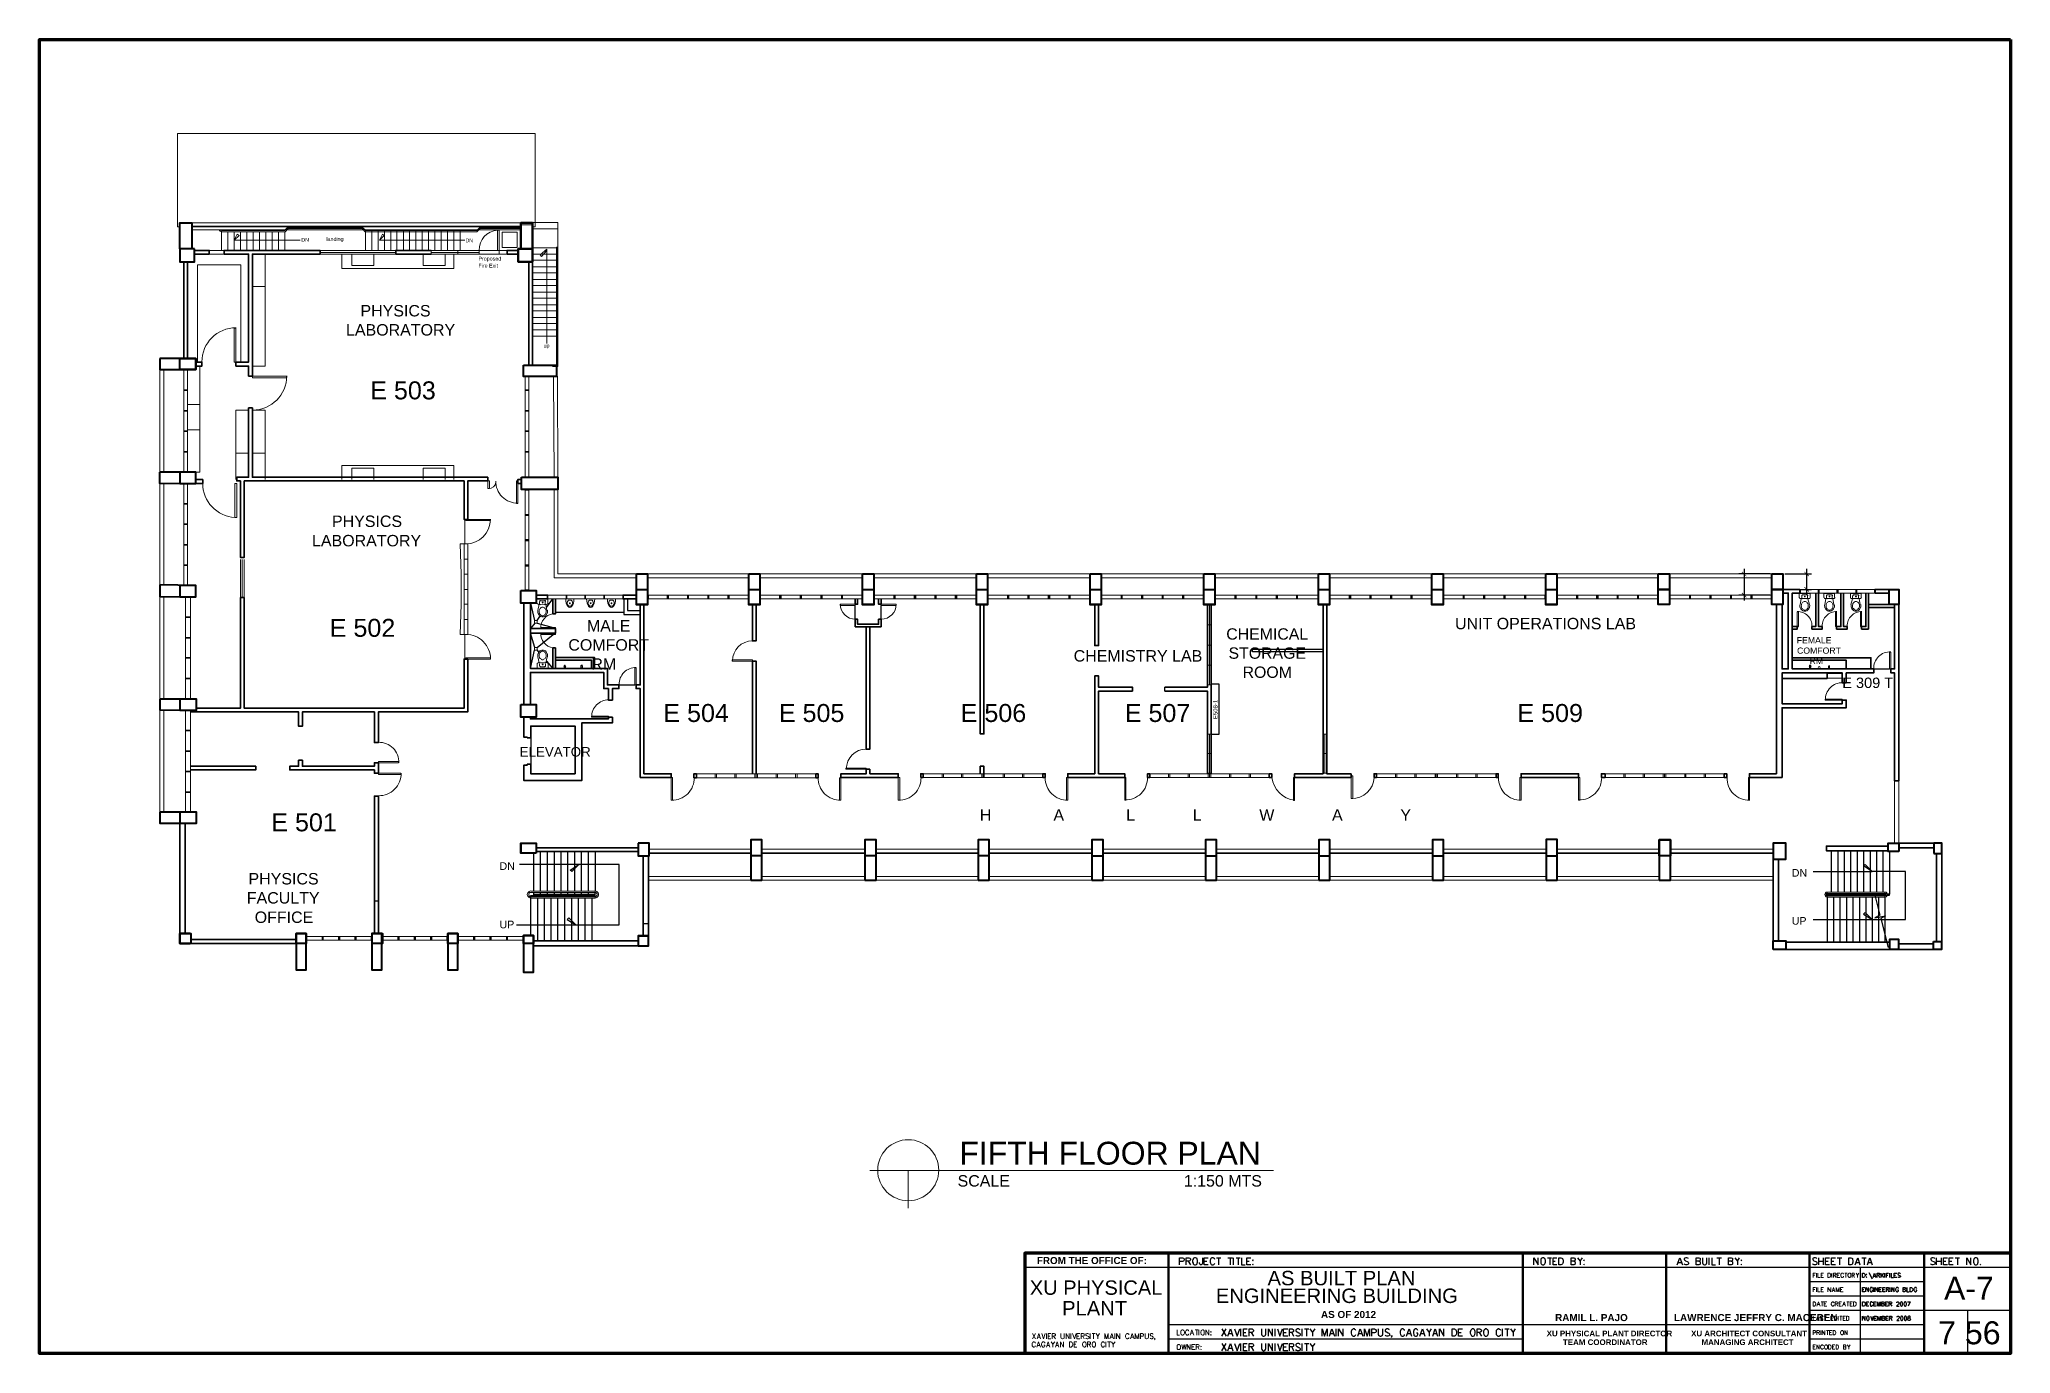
# Model space of a CAD drawing. Header units: inches. Extents: x 0 to 68.7, y 1.4 to 47.2.
import ezdxf

# ---------------------------------------------------------------- set-up
doc = ezdxf.new("R2010")
doc.units = ezdxf.units.IN
doc.header["$MEASUREMENT"] = 0
for name, color, linetype in [('PDF_0', 7, 'Continuous'), ('PDF_boundaries', 5, 'Continuous'), ('PDF_canopy', 6, 'Continuous'), ('PDF_column', 7, 'Continuous'), ('PDF_furniture', 1, 'Continuous'), ('PDF_furnitures', 1, 'Continuous'), ('PDF_PEN01', 1, 'Continuous'), ('PDF_PEN03', 3, 'Continuous'), ('PDF_PEN05', 5, 'Continuous'), ('PDF_PEN08', 6, 'Continuous'), ('PDF_text', 7, 'Continuous'), ('PDF_walls', 3, 'Continuous')]:
    doc.layers.add(name, color=color, linetype=linetype)
for name, color, linetype, true_color in [('PDF_cubicle', 60, 'Continuous', 0xbfff00), ('PDF_DIMENSION', 9, 'Continuous', 0x808080), ('PDF_door', 7, 'Continuous', 0xb8735c), ('PDF_doors', 7, 'Continuous', 0xdda500), ('PDF_doorwin swing', 7, 'Continuous', 0x95954a), ('PDF_hatch', 9, 'Continuous', 0x808080), ('PDF_PEN02', 7, 'Continuous', 0xdda500), ('PDF_roof line', 7, 'Continuous', 0x7f9fff), ('PDF_window', 7, 'Continuous', 0xdda500), ('PDF_windows', 7, 'Continuous', 0xdda500)]:
    doc.layers.add(name, color=color, linetype=linetype, true_color=true_color)
doc.styles.add('PDF Arial-BoldMT', font='arial.ttf')
doc.styles.add('PDF ArialMT', font='arial.ttf')
doc.styles.add('PDF ArialRoundedMT Bold', font='arialbd.ttf')
doc.styles.add('PDF Swiss721BT-BlackOutline', font='arial.ttf')
doc.styles.get("Standard").update_dxf_attribs({"font": 'arial.ttf'})

msp = doc.modelspace()

# ---------------------------------------------------------------- texts
at = {"insert": (40.903, 23.502), "char_height": 0.1481, "attachment_point": 1, "rotation": 90}
msp.add_mtext_dynamic_manual_height_columns('E508-1', width=0.14811, gutter_width=0.741, heights=[0], dxfattribs=at)
at = {"layer": 'PDF_text', "color": 8, "true_color": 0x808080, "attachment_point": 4, "style": 'PDF ArialMT'}
for s, insert, char_height in [('DN', (9.127, 40.198), 0.1328), ('landing', (9.999, 40.208), 0.1328), ('DN', (14.846, 40.179), 0.132), ('Proposed', (15.297, 39.523), 0.1328), ('Fire Exit', (15.297, 39.297), 0.1328)]:
    msp.add_mtext(s, dxfattribs=dict(at, insert=insert, char_height=char_height))
at = {"layer": 'PDF_text', "attachment_point": 4, "style": 'PDF ArialMT'}
for s, insert, char_height in [('   PHYSICS', (10.724, 37.725), 0.3983), ('LABORATORY', (10.684, 37.059), 0.3983), ('E 503', (11.527, 34.949), 0.6258), ('PHYSICS', (10.195, 30.39), 0.3983), ('LABORATORY', (9.499, 29.714), 0.3983), ('E 502', (10.116, 26.674), 0.6258), ('    MALE', (18.46, 26.747), 0.3983), ('UNIT OPERATIONS LAB', (49.328, 26.825), 0.39833), ('COMFORT', (18.431, 26.081), 0.3983), ('CHEMICAL', (41.357, 26.462), 0.3953), ('FEMALE', (61.237, 26.246), 0.2164), ('     RM', (18.46, 25.415), 0.3983), ('CHEMISTRY LAB', (36.039, 25.699), 0.39833), ('STORAGE', (41.435, 25.796), 0.3953), ('COMFORT', (61.247, 25.883), 0.2164), ('     RM', (61.266, 25.521), 0.2164), ('ROOM', (41.925, 25.13), 0.3953), ('E 309 T', (62.823, 24.761), 0.3621), ('E 504', (21.741, 23.707), 0.6258), ('E 505', (25.766, 23.707), 0.6258), ('E 506', (32.102, 23.707), 0.6258), ('E 507', (37.821, 23.707), 0.6258), ('E 509', (51.502, 23.707), 0.6258), ('ELEVATOR', (16.737, 22.356), 0.3319), ('E 501', (8.079, 19.897), 0.6258), ('H              A              L             L             W             A             Y', (32.768, 20.156), 0.39833), ('PHYSICS', (7.286, 17.933), 0.3983), ('DN', (16.031, 18.377), 0.2656), ('DN', (61.061, 18.142), 0.2656), ('FACULTY', (7.227, 17.267), 0.3983), ('OFFICE', (7.502, 16.592), 0.3983), ('UP', (61.061, 16.467), 0.2656), ('UP', (16.031, 16.34), 0.2656), ('FIFTH FLOOR PLAN', (32.053, 8.367), 0.79667), ('SCALE ', (31.994, 7.406), 0.3983), ('1:150 MTS', (39.878, 7.406), 0.3983)]:
    msp.add_mtext(s, dxfattribs=dict(at, insert=insert, char_height=char_height))
at = {"layer": 'PDF_text', "color": 8, "true_color": 0x808080, "insert": (17.775, 36.482), "char_height": 0.1328, "attachment_point": 4, "rotation": 180, "style": 'PDF ArialMT'}
msp.add_mtext('dn', dxfattribs=at)
at = {"layer": 'PDF_text', "color": 3, "attachment_point": 4}
for s, insert, char_height, style in [('FROM THE OFFICE OF:', (34.756, 4.631), 0.24582, 'PDF ArialRoundedMT Bold'), ('XU PHYSICAL PLANT DIRECTOR', (52.521, 2.089), 0.1978, 'PDF ArialRoundedMT Bold'), ('XU ARCHITECT CONSULTANT', (57.555, 2.089), 0.1978, 'PDF ArialRoundedMT Bold'), ('7 56', (66.162, 2.109), 0.8009, 'PDF Swiss721BT-BlackOutline')]:
    msp.add_mtext(s, dxfattribs=dict(at, insert=insert, char_height=char_height, style=style))
at = {"layer": 'PDF_text', "color": 5, "attachment_point": 4}
for s, insert, char_height, style in [('AS BUILT PLAN', (42.796, 4.018), 0.50295, 'PDF Arial-BoldMT'), ('XU PHYSICAL', (34.511, 3.685), 0.50003, 'PDF Arial-BoldMT'), ('ENGINEERING BUILDING', (40.994, 3.401), 0.50295, 'PDF Arial-BoldMT'), ('A-7', (66.369, 3.667), 0.7962, 'PDF Swiss721BT-BlackOutline'), ('PLANT', (35.637, 2.97), 0.5029, 'PDF Arial-BoldMT'), ('AS OF 2012', (44.657, 2.751), 0.2473, 'PDF ArialRoundedMT Bold'), ('RAMIL L. PAJO', (52.815, 2.643), 0.24725, 'PDF ArialRoundedMT Bold'), ('LAWRENCE JEFFRY C. MACEREN', (56.957, 2.643), 0.24725, 'PDF ArialRoundedMT Bold')]:
    msp.add_mtext(s, dxfattribs=dict(at, insert=insert, char_height=char_height, style=style))
at = {"layer": 'PDF_text', "color": 42, "true_color": 0xdda500, "char_height": 0.1978, "attachment_point": 4, "style": 'PDF ArialRoundedMT Bold'}
for s, insert in [('TEAM COORDINATOR', (53.089, 1.785)), ('MANAGING ARCHITECT', (57.917, 1.785))]:
    msp.add_mtext(s, dxfattribs=dict(at, insert=insert))

# ---------------------------------------------------------------- linework, layer by layer
for p, q in [((40.836, 24.716), (40.836, 22.974)), ((41.11, 24.716), (40.836, 24.716)), ((41.11, 22.974), (41.11, 24.716)), ((40.836, 22.974), (41.11, 22.974))]:
    msp.add_line(p, q)
at = {"layer": 'PDF_0', "lineweight": 25}
for points in [[(17.108, 27.537), (17.255, 26.93)], [(17.666, 27.39), (17.891, 27.684)], [(20.359, 27.684), (20.359, 27.146), (20.937, 27.146)], [(20.487, 27.684), (20.487, 27.283), (20.937, 27.283)], [(17.265, 26.842), (17.108, 26.656)], [(17.343, 26.93), (17.441, 27.077)], [(17.343, 26.842), (17.901, 26.695)], [(17.98, 27.224), (20.359, 27.224)], [(28.429, 26.979), (28.429, 27.459)], [(29.329, 26.979), (29.329, 27.459)], [(17.265, 25.99), (17.108, 26.49)], [(17.343, 25.99), (17.901, 26.45)], [(17.108, 25.265), (17.255, 25.902)], [(17.343, 25.902), (17.402, 25.814)], [(17.666, 25.52), (17.891, 25.265)], [(63.918, 25.246), (64.466, 25.246)], [(20.193, 24.688), (20.751, 24.688)], [(17.118, 22.847), (17.118, 21.926)], [(17.216, 18.802), (17.216, 17.5)], [(17.451, 18.89), (17.451, 17.5)], [(17.696, 18.89), (17.696, 17.5)], [(17.931, 18.89), (17.931, 17.5)], [(18.166, 18.89), (18.166, 17.5)], [(18.401, 18.89), (18.401, 17.5)], [(18.645, 18.89), (18.645, 17.5)], [(18.881, 18.89), (18.881, 17.5)], [(19.116, 18.89), (19.116, 17.5)], [(19.36, 18.89), (19.36, 17.5)], [(62.449, 17.47), (62.449, 18.91)], [(62.674, 17.47), (62.674, 18.9)], [(62.899, 17.47), (62.899, 18.91)], [(63.124, 17.47), (63.124, 18.91)], [(63.35, 17.47), (63.35, 18.9)], [(63.575, 17.47), (63.575, 18.91)], [(63.8, 17.47), (63.8, 18.91)], [(64.025, 17.47), (64.025, 18.91)], [(64.251, 17.47), (64.251, 18.91)], [(64.466, 18.881), (64.466, 17.402), (64.397, 17.402)], [(64.466, 18.802), (64.466, 17.47)], [(16.628, 16.325), (18.694, 16.325), (18.45, 16.569), (18.391, 16.52), (18.694, 16.325), (20.203, 16.325), (20.203, 18.43), (18.792, 18.43), (16.726, 18.43)], [(61.802, 18.185), (63.869, 18.185), (63.624, 18.43)], [(63.565, 16.707), (63.869, 16.511), (65.024, 16.511), (65.024, 18.185), (63.869, 18.185), (63.565, 18.381)], [(17.118, 17.304), (17.118, 17.353), (19.36, 17.353), (19.36, 17.451)], [(17.118, 15.952), (17.118, 17.294)], [(17.216, 17.451), (17.216, 17.353)], [(17.216, 17.402), (19.36, 17.402)], [(17.363, 17.304), (17.363, 17.353)], [(17.363, 15.776), (17.363, 17.255)], [(17.451, 17.451), (17.451, 17.402)], [(17.598, 17.304), (17.598, 17.353)], [(17.598, 15.776), (17.598, 17.255)], [(17.696, 17.451), (17.696, 17.402)], [(17.833, 17.304), (17.833, 17.353)], [(17.833, 15.776), (17.833, 17.255)], [(17.931, 17.451), (17.931, 17.402)], [(18.068, 17.304), (18.068, 17.353)], [(18.068, 15.776), (18.068, 17.255)], [(18.166, 17.451), (18.166, 17.402)], [(18.313, 17.304), (18.313, 17.353)], [(18.313, 15.776), (18.313, 17.255)], [(18.401, 17.451), (18.401, 17.402)], [(18.548, 17.304), (18.548, 17.353)], [(18.548, 15.776), (18.548, 17.255)], [(18.645, 17.451), (18.645, 17.402)], [(18.783, 17.304), (18.783, 17.353)], [(18.783, 15.776), (18.783, 17.255)], [(18.881, 17.451), (18.881, 17.402)], [(19.018, 17.304), (19.018, 17.353)], [(19.018, 15.776), (19.018, 17.255)], [(19.116, 17.451), (19.116, 17.402)], [(19.262, 17.304), (19.262, 17.353)], [(19.262, 15.776), (19.262, 17.255)], [(62.292, 17.363), (62.292, 17.402), (64.348, 17.402)], [(62.292, 17.343), (62.292, 17.363), (64.348, 17.363)], [(62.292, 17.294), (62.292, 15.727)], [(62.449, 17.402), (62.449, 17.421)], [(62.517, 17.363), (62.517, 17.343)], [(62.517, 17.294), (62.517, 15.727)], [(62.674, 17.402), (62.674, 17.421)], [(62.742, 17.363), (62.742, 17.343)], [(62.742, 17.294), (62.742, 15.727)], [(62.899, 17.402), (62.899, 17.421)], [(62.968, 17.363), (62.968, 17.343)], [(62.968, 17.294), (62.968, 15.727)], [(63.124, 17.402), (63.124, 17.421)], [(63.193, 17.363), (63.193, 17.343)], [(63.193, 17.294), (63.193, 15.727)], [(63.35, 17.392), (63.35, 17.421)], [(63.418, 17.363), (63.418, 17.343)], [(63.418, 17.294), (63.418, 15.727)], [(63.575, 17.402), (63.575, 17.421)], [(63.643, 17.363), (63.643, 17.343)], [(63.643, 17.294), (63.643, 15.727)], [(63.8, 17.402), (63.8, 17.421)], [(63.859, 17.363), (63.859, 17.343)], [(63.859, 17.294), (63.859, 15.727)], [(63.957, 17.363), (64.133, 16.667), (63.957, 16.579), (64.329, 16.648), (64.162, 16.55), (64.427, 15.541)], [(64.025, 17.402), (64.025, 17.421)], [(64.084, 17.363), (64.084, 17.343)], [(64.084, 17.294), (64.084, 15.727)], [(64.251, 17.402), (64.251, 17.421)], [(64.309, 17.294), (64.309, 15.727)], [(64.397, 17.363), (64.466, 17.363), (64.466, 17.402)], [(61.802, 16.511), (63.869, 16.511), (63.624, 16.755)]]:
    msp.add_lwpolyline(points, dxfattribs=at)
msp.add_lwpolyline([(18.792, 18.43), (18.548, 18.185), (18.489, 18.234)], close=True, dxfattribs=at)
at = {"layer": 'PDF_0', "color": 8, "true_color": 0x808080, "transparency": 33554559}
for points in [[(59.481, 28.487), (59.315, 28.624), (59.335, 28.634)], [(59.472, 28.477), (59.481, 28.487), (59.315, 28.624)], [(61.665, 28.487), (61.499, 28.624), (61.509, 28.634)], [(61.646, 28.477), (61.665, 28.487), (61.499, 28.624)], [(59.335, 27.9), (59.315, 27.89), (59.481, 27.753)], [(59.315, 27.89), (59.481, 27.753), (59.472, 27.733)], [(61.509, 28.105), (61.499, 28.086), (61.665, 27.949)], [(61.499, 28.086), (61.665, 27.949), (61.646, 27.939)]]:
    msp.add_solid(points, dxfattribs=at)
at = {"layer": 'PDF_boundaries', "lineweight": 25}
msp.add_lwpolyline([(12.417, 39.827), (13.651, 39.827)], dxfattribs=at)
at = {"layer": 'PDF_canopy', "lineweight": 13}
for points in [[(4.642, 36.047), (4.201, 36.047)], [(4.896, 19.87), (4.201, 19.87)]]:
    msp.add_lwpolyline(points, dxfattribs=at)
msp.add_lwpolyline([(4.328, 19.87), (4.691, 19.87)], close=True, dxfattribs=at)
at = {"layer": 'PDF_column', "lineweight": 40}
for points in [[(5.308, 39.886), (4.896, 39.886), (4.896, 40.787), (5.308, 40.787)], [(5.308, 39.886), (4.896, 39.886), (4.896, 40.787), (5.308, 40.787)], [(17.186, 39.886), (17.186, 40.787), (16.775, 40.787), (16.775, 39.886), (17.186, 39.886), (16.677, 39.886), (16.677, 39.436), (17.186, 39.436)], [(17.186, 39.886), (17.186, 39.436), (16.677, 39.436), (16.677, 39.886), (17.186, 39.886), (16.775, 39.886), (16.775, 40.787), (17.186, 40.787)], [(16.775, 39.886), (16.775, 40.787)], [(5.406, 39.886), (4.896, 39.886), (4.896, 39.436), (5.406, 39.436)], [(5.406, 39.886), (4.896, 39.886), (4.896, 39.436), (5.406, 39.436)], [(17.186, 39.886), (16.677, 39.886), (16.677, 39.436), (17.186, 39.436)], [(4.201, 36.067), (4.201, 35.675), (5.445, 35.675), (5.445, 36.067)], [(4.896, 36.067), (5.445, 36.067), (5.445, 35.675), (4.896, 35.675)], [(16.873, 35.832), (18.019, 35.832), (18.019, 35.44), (16.873, 35.44)], [(4.182, 32.101), (4.182, 31.719), (5.445, 31.709), (5.445, 32.101)], [(4.896, 31.709), (5.445, 31.709), (5.445, 32.101), (4.896, 32.101)], [(16.795, 31.934), (18.068, 31.934), (18.068, 31.494), (16.795, 31.494)], [(4.201, 28.174), (4.201, 27.772), (5.445, 27.763), (5.445, 28.154)], [(20.81, 28.556), (21.192, 28.556), (21.192, 27.479), (20.81, 27.479)], [(24.717, 28.556), (25.099, 28.556), (25.099, 27.479), (24.717, 27.479)], [(28.683, 28.556), (29.075, 28.556), (29.075, 27.479), (28.683, 27.479)], [(32.649, 28.556), (33.041, 28.556), (33.041, 27.479), (32.649, 27.479)], [(36.615, 28.556), (36.997, 28.556), (36.997, 27.479), (36.615, 27.479)], [(40.572, 28.556), (40.963, 28.556), (40.963, 27.479), (40.572, 27.479)], [(44.567, 28.556), (44.949, 28.556), (44.949, 27.479), (44.567, 27.479)], [(48.523, 28.556), (48.915, 28.556), (48.915, 27.479), (48.523, 27.479)], [(52.489, 28.556), (52.871, 28.556), (52.871, 27.479), (52.489, 27.479)], [(56.407, 28.556), (56.798, 28.556), (56.798, 28.017), (56.407, 28.017)], [(60.373, 28.556), (60.755, 28.556), (60.755, 28.017), (60.373, 28.017)], [(4.896, 27.763), (5.445, 27.763), (5.445, 28.154), (4.896, 28.154)], [(16.775, 27.978), (17.304, 27.978), (17.304, 27.537), (16.775, 27.537)], [(20.81, 28.017), (21.192, 28.017), (21.192, 27.488), (20.81, 27.488)], [(24.717, 28.017), (25.099, 28.017), (25.099, 27.488), (24.717, 27.488)], [(28.683, 28.017), (29.075, 28.017), (29.075, 27.488), (28.683, 27.488)], [(28.683, 28.017), (29.075, 28.017), (29.075, 27.488), (28.683, 27.488)], [(32.649, 28.017), (33.041, 28.017), (33.041, 27.488), (32.649, 27.488)], [(36.615, 28.017), (36.997, 28.017), (36.997, 27.488), (36.615, 27.488)], [(40.572, 28.017), (40.963, 28.017), (40.963, 27.488), (40.572, 27.488)], [(44.567, 28.017), (44.949, 28.017), (44.949, 27.488), (44.567, 27.488)], [(44.567, 28.017), (44.949, 28.017), (44.949, 27.488), (44.567, 27.488)], [(48.523, 28.017), (48.915, 28.017), (48.915, 27.488), (48.523, 27.488)], [(52.489, 28.017), (52.871, 28.017), (52.871, 27.488), (52.489, 27.488)], [(56.407, 28.017), (56.798, 28.017), (56.798, 27.488), (56.407, 27.488)], [(60.373, 28.017), (60.755, 28.017), (60.755, 27.488), (60.373, 27.488)], [(64.456, 28.017), (64.789, 28.017), (64.789, 27.488), (64.456, 27.488)], [(4.201, 24.198), (4.201, 23.816), (5.474, 23.806), (5.474, 24.198)], [(4.896, 23.806), (5.474, 23.806), (5.474, 24.198), (4.896, 24.198)], [(16.775, 24.012), (17.304, 24.012), (17.304, 23.571), (16.775, 23.571)], [(4.201, 20.252), (4.201, 19.87), (5.474, 19.87), (5.474, 20.252)], [(4.896, 19.87), (5.474, 19.87), (5.474, 20.252), (4.896, 20.252)], [(24.795, 17.882), (25.177, 17.882), (25.177, 19.292), (24.795, 19.292)], [(28.761, 17.882), (29.153, 17.882), (29.153, 19.292), (28.761, 19.292)], [(32.708, 17.882), (33.1, 17.882), (33.1, 19.292), (32.708, 19.292)], [(36.674, 17.882), (37.066, 17.882), (37.066, 19.292), (36.674, 19.292)], [(40.63, 17.882), (41.022, 17.882), (41.022, 19.292), (40.63, 19.292)], [(44.587, 17.882), (44.969, 17.882), (44.969, 19.292), (44.587, 19.292)], [(48.543, 17.882), (48.925, 17.882), (48.925, 19.292), (48.543, 19.292)], [(52.499, 17.882), (52.891, 17.882), (52.891, 19.302), (52.499, 19.302)], [(56.446, 19.292), (56.837, 19.292), (56.837, 18.734), (56.446, 18.734)], [(56.446, 19.292), (56.837, 19.292), (56.837, 18.734), (56.446, 18.734)], [(56.446, 17.882), (56.837, 17.882), (56.837, 19.292), (56.446, 19.292)], [(56.446, 19.292), (56.837, 19.292), (56.837, 18.734), (56.446, 18.734)], [(17.304, 18.822), (16.775, 18.822), (16.775, 19.174), (17.304, 19.174)], [(20.868, 19.174), (20.868, 18.734), (21.25, 18.734), (21.25, 19.174)], [(60.412, 18.616), (60.852, 18.616), (60.852, 19.174), (60.412, 19.174)], [(64.789, 18.881), (64.417, 18.881), (64.417, 19.174), (64.789, 19.174)], [(66.013, 18.812), (66.287, 18.812), (66.287, 19.174), (66.013, 19.174)], [(4.896, 16.031), (4.896, 15.678), (5.249, 15.678), (4.896, 15.678), (4.896, 16.031), (5.249, 16.031)], [(8.951, 16.031), (9.293, 16.031), (9.293, 15.678), (8.951, 15.678)], [(8.951, 16.031), (9.293, 16.031), (9.293, 15.678), (8.951, 15.678)], [(9.293, 16.031), (8.951, 16.031), (8.951, 14.758), (9.293, 14.758)], [(11.937, 16.031), (11.585, 16.031), (11.585, 14.758), (11.937, 14.758)], [(11.595, 16.031), (11.957, 16.031), (11.957, 15.678), (11.595, 15.678)], [(14.229, 16.031), (14.581, 16.031), (14.581, 15.678), (14.229, 15.678)], [(14.581, 16.031), (14.229, 16.031), (14.229, 14.758), (14.581, 14.758)], [(16.863, 15.962), (17.216, 15.962), (17.216, 15.678), (16.863, 15.678)], [(17.216, 15.962), (16.863, 15.962), (16.863, 14.679), (17.216, 14.679)], [(20.868, 15.6), (21.221, 15.6), (21.221, 15.952), (20.868, 15.952)], [(64.779, 15.473), (64.476, 15.473), (64.476, 15.835), (64.779, 15.835)], [(60.412, 15.473), (60.412, 15.776), (60.852, 15.776), (60.852, 15.473)], [(66.003, 15.747), (66.278, 15.747), (66.278, 15.473), (66.003, 15.473)]]:
    msp.add_lwpolyline(points, close=True, dxfattribs=at)
for points in [[(16.844, 31.934), (17.333, 31.934)], [(17.333, 31.494), (16.922, 31.494)], [(16.775, 19.174), (16.775, 18.822)], [(25.177, 18.734), (24.795, 18.734)], [(29.153, 18.734), (28.761, 18.734)], [(33.1, 18.734), (32.708, 18.734)], [(36.674, 18.734), (37.066, 18.734)], [(40.63, 18.734), (41.022, 18.734)], [(44.587, 18.734), (44.969, 18.734)], [(48.543, 18.734), (48.925, 18.734)], [(52.499, 18.734), (52.891, 18.734)], [(5.249, 16.031), (5.278, 16.031), (5.278, 15.678), (5.249, 15.678)], [(20.868, 15.952), (21.221, 15.952)], [(64.779, 15.835), (64.779, 15.531)], [(11.937, 15.678), (11.585, 15.678)]]:
    msp.add_lwpolyline(points, dxfattribs=at)
at = {"layer": 'PDF_cubicle', "lineweight": 25}
msp.add_lwpolyline([(42.266, 25.931), (44.734, 25.931), (44.734, 25.843), (42.266, 25.843)], close=True, dxfattribs=at)
at = {"layer": 'PDF_DIMENSION', "lineweight": 25}
for points in [[(60.304, 28.556), (59.217, 28.556)], [(59.403, 28.732), (59.403, 27.635)], [(60.823, 28.556), (61.753, 28.556)], [(61.577, 28.732), (61.577, 27.841)], [(60.304, 27.821), (59.217, 27.821)], [(60.823, 28.017), (61.753, 28.017)], [(11.673, 17.167), (11.81, 17.167)], [(21.035, 16.374), (21.221, 16.374)]]:
    msp.add_lwpolyline(points, dxfattribs=at)
at = {"layer": 'PDF_door', "lineweight": 18}
msp.add_lwpolyline([(16.021, 39.827), (16.021, 40.532), (15.962, 40.532), (15.962, 39.827)], close=True, dxfattribs=at)
at = {"layer": 'PDF_doors', "lineweight": 20}
for points in [[(15.629, 31.533), (15.678, 31.533), (15.678, 31.797), (15.629, 31.797)], [(16.628, 31.014), (16.667, 31.014), (16.667, 31.797), (16.628, 31.797)], [(14.856, 30.456), (15.717, 30.456), (15.717, 30.416), (14.856, 30.416)], [(17.47, 26.656), (17.98, 26.656), (17.98, 26.695), (17.47, 26.695)], [(17.47, 26.441), (17.98, 26.441), (17.98, 26.49), (17.47, 26.49)], [(14.856, 25.589), (15.717, 25.589), (15.717, 25.628), (14.856, 25.628)], [(20.751, 24.688), (20.79, 24.688), (20.79, 25.285), (20.751, 25.285)], [(19.233, 23.561), (19.83, 23.561), (19.83, 23.601), (19.233, 23.601)], [(11.81, 21.975), (12.515, 21.975), (12.515, 22.024), (11.81, 22.024)], [(11.81, 21.613), (11.81, 21.564), (12.594, 21.564), (12.594, 21.613)]]:
    msp.add_lwpolyline(points, close=True, dxfattribs=at)
for centre, radius, start, end in [((6.85, 35.944), 1.19, 90.00002, 179.99998), ((15.664, 31.773), 0.24, 264.80403, 354.80334), ((16.653, 31.773), 0.749, 178.32447, 271.6754), ((14.861, 30.461), 0.857, 269.99997, 359.99997), ((17.965, 26.68), 0.495, 98.2729, 182.57073), ((14.861, 25.593), 0.857, 0, 90.00003), ((17.965, 26.475), 0.495, 177.45121, 261.80963), ((20.775, 24.722), 0.573, 87.81416, 182.18584), ((19.826, 23.586), 0.583, 89.24721, 181.60424), ((11.835, 22), 0.69, 358.16555, 91.83491), ((11.835, 21.598), 0.769, 268.35201, 1.64802)]:
    msp.add_arc(centre, radius, start, end, dxfattribs=at)
at = {"layer": 'PDF_doorwin swing', "lineweight": 9}
msp.add_arc((15.997, 39.863), 0.671, 92.818, 182.81799, dxfattribs=at)
at = {"layer": 'PDF_furniture', "lineweight": 9}
for points in [[(5.513, 35.94), (5.513, 39.328), (7.021, 39.328), (7.021, 35.94)], [(7.423, 35.793), (7.864, 35.793), (7.864, 39.7)], [(10.537, 39.7), (10.537, 39.201), (10.958, 39.201), (11.722, 39.201), (13.308, 39.201), (14.092, 39.201), (14.444, 39.201), (14.444, 39.7)], [(10.89, 39.7), (10.89, 39.299), (11.653, 39.299), (11.653, 39.7)], [(14.141, 39.7), (14.141, 39.299), (13.377, 39.299), (13.377, 39.7)], [(7.423, 38.574), (7.864, 38.574)], [(5.592, 35.802), (5.592, 33.58)], [(5.592, 34.461), (5.161, 34.461)], [(7.286, 34.265), (6.845, 34.265), (6.845, 32.767)], [(7.423, 34.265), (7.864, 34.265), (7.864, 31.846)], [(5.445, 32.101), (5.592, 32.101), (5.592, 33.58), (5.161, 33.58)], [(7.286, 32.767), (6.845, 32.767), (6.845, 31.846)], [(7.423, 32.767), (7.864, 32.767)], [(10.537, 31.846), (10.537, 32.336), (10.958, 32.336), (11.722, 32.336), (13.308, 32.336), (14.092, 32.336), (14.444, 32.336), (14.444, 31.846)], [(10.89, 31.846), (10.89, 32.238), (11.653, 32.238), (11.653, 31.846)], [(14.141, 31.846), (14.141, 32.238), (13.377, 32.238), (13.377, 31.846)], [(18.616, 27.684), (18.342, 27.684)], [(18.489, 27.645), (18.469, 27.645)], [(19.341, 27.684), (19.067, 27.684)], [(19.213, 27.645), (19.194, 27.645)], [(20.065, 27.684), (19.781, 27.684)], [(19.938, 27.645), (19.919, 27.645)], [(61.323, 27.733), (61.323, 27.861)], [(61.332, 27.87), (61.695, 27.87)], [(61.332, 27.861), (61.332, 27.861)], [(61.352, 27.488), (61.391, 27.694)], [(61.411, 27.792), (61.411, 27.714)], [(61.577, 27.831), (61.44, 27.831)], [(61.45, 27.655), (61.45, 27.655)], [(61.577, 27.655), (61.577, 27.655)], [(61.616, 27.714), (61.616, 27.792)], [(61.626, 27.694), (61.675, 27.488)], [(61.695, 27.861), (61.695, 27.861)], [(61.704, 27.861), (61.704, 27.733)], [(62.184, 27.733), (62.184, 27.861)], [(62.194, 27.87), (62.547, 27.87)], [(62.194, 27.861), (62.194, 27.861)], [(62.214, 27.488), (62.253, 27.694)], [(62.272, 27.792), (62.272, 27.714)], [(62.439, 27.831), (62.302, 27.831)], [(62.302, 27.655), (62.302, 27.655)], [(62.439, 27.655), (62.439, 27.655)], [(62.468, 27.714), (62.468, 27.792)], [(62.488, 27.694), (62.527, 27.488)], [(62.547, 27.861), (62.547, 27.861)], [(62.556, 27.861), (62.556, 27.733)], [(63.105, 27.87), (63.467, 27.87)], [(63.105, 27.733), (63.105, 27.861)], [(63.124, 27.488), (63.173, 27.694)], [(63.183, 27.792), (63.183, 27.714)], [(63.359, 27.831), (63.222, 27.831)], [(63.222, 27.655), (63.222, 27.655)], [(63.359, 27.655), (63.359, 27.655)], [(63.389, 27.714), (63.389, 27.792)], [(63.408, 27.694), (63.448, 27.488)], [(63.467, 27.861), (63.467, 27.861)], [(63.477, 27.861), (63.477, 27.733)], [(61.675, 25.363), (61.675, 25.265), (61.714, 25.265), (61.714, 25.363)], [(61.704, 25.383), (61.695, 25.383)], [(62.341, 25.344), (62.341, 25.246), (62.38, 25.246), (62.38, 25.344)], [(62.361, 25.363), (62.361, 25.363)], [(43, 7.775), (28.938, 7.775)], [(30.27, 6.453), (30.27, 7.775), (30.27, 6.493)]]:
    msp.add_lwpolyline(points, dxfattribs=at)
for points in [[(61.325, 27.739, 0.45424), (61.377, 27.696, -0.067454), (61.657, 27.696, 0.45424), (61.707, 27.739)], [(61.349, 27.49, 0.049007), (61.345, 27.445, 0.081529), (61.357, 27.372)], [(61.428, 27.551, 0.089786), (61.403, 27.503, 0.081529), (61.394, 27.445, 0.081529), (61.402, 27.387, 0.089786), (61.428, 27.34)], [(61.601, 27.552, 0.104569), (61.562, 27.584, 0.118158), (61.516, 27.597, 0.118158), (61.469, 27.586, 0.104569), (61.431, 27.552)], [(61.604, 27.34, 0.089786), (61.629, 27.388, 0.081529), (61.638, 27.446, 0.081529), (61.63, 27.504, 0.089786), (61.604, 27.551)], [(61.675, 27.372, 0.081529), (61.687, 27.446, 0.049007), (61.683, 27.49)], [(62.187, 27.739, 0.45424), (62.239, 27.696, -0.067454), (62.519, 27.696, 0.45424), (62.569, 27.739)], [(62.211, 27.49, 0.049007), (62.206, 27.445, 0.081529), (62.219, 27.372)], [(62.289, 27.551, 0.089786), (62.265, 27.503, 0.081529), (62.255, 27.445, 0.081529), (62.263, 27.387, 0.089786), (62.29, 27.34)], [(62.463, 27.552, 0.104569), (62.423, 27.584, 0.118158), (62.378, 27.597, 0.118158), (62.331, 27.586, 0.104569), (62.293, 27.552)], [(62.466, 27.34, 0.089786), (62.491, 27.388, 0.081529), (62.5, 27.446, 0.081529), (62.492, 27.504, 0.089786), (62.466, 27.551)], [(62.537, 27.372, 0.081529), (62.549, 27.446, 0.049007), (62.545, 27.49)], [(63.107, 27.739, 0.45424), (63.159, 27.696, -0.067454), (63.439, 27.696, 0.45424), (63.489, 27.739)], [(63.131, 27.49, 0.049007), (63.127, 27.445, 0.081529), (63.139, 27.372)], [(63.21, 27.551, 0.089786), (63.185, 27.503, 0.081529), (63.176, 27.445, 0.081529), (63.184, 27.387, 0.089786), (63.21, 27.34)], [(63.383, 27.552, 0.104569), (63.344, 27.584, 0.118158), (63.298, 27.597, 0.118158), (63.252, 27.586, 0.104569), (63.213, 27.552)], [(63.387, 27.34, 0.089786), (63.411, 27.388, 0.081529), (63.421, 27.446, 0.081529), (63.413, 27.504, 0.089786), (63.387, 27.551)], [(63.458, 27.372, 0.081529), (63.47, 27.446, 0.049007), (63.465, 27.49)], [(61.452, 27.27, 0.118158), (61.516, 27.254, 0.118158), (61.58, 27.27)], [(61.469, 27.305, 0.118158), (61.516, 27.294, 0.118158), (61.563, 27.305)], [(62.313, 27.27, 0.118158), (62.378, 27.254, 0.118158), (62.442, 27.27)], [(62.331, 27.305, 0.118158), (62.378, 27.294, 0.118158), (62.424, 27.305)], [(63.234, 27.27, 0.118158), (63.298, 27.254, 0.118158), (63.363, 27.27)], [(63.252, 27.305, 0.118158), (63.298, 27.294, 0.118158), (63.345, 27.305)], [(62.38, 25.349, 0.414246), (62.365, 25.363, 0.414246), (62.351, 25.349)]]:
    msp.add_lwpolyline(points, format="xyb", dxfattribs=at)
at = {"layer": 'PDF_furniture', "lineweight": 0}
for points in [[(61.509, 27.89), (61.509, 27.89)], [(62.37, 27.89), (62.37, 27.89)], [(63.291, 27.89), (63.291, 27.89)]]:
    msp.add_lwpolyline(points, dxfattribs=at)
at = {"layer": 'PDF_furniture', "lineweight": 9}
for centre, radius in [((18.485, 27.534), 0.0147), ((18.485, 27.534), 0.0147), ((19.209, 27.534), 0.0147), ((19.209, 27.534), 0.0147), ((19.934, 27.534), 0.0147), ((19.934, 27.534), 0.0147), ((61.516, 27.769), 0.0147), ((61.516, 27.769), 0.0147), ((62.378, 27.769), 0.0147), ((62.378, 27.769), 0.0147), ((63.298, 27.769), 0.0147), ((63.298, 27.769), 0.0147), ((61.7, 25.319), 0.0343), ((62.013, 25.3), 0.0343), ((30.274, 7.78), 1.063)]:
    msp.add_circle(centre, radius, dxfattribs=at)
for centre, radius, start, end in [((18.475, 27.563), 0.0832, 90.00004, 196.28169), ((18.494, 27.563), 0.0832, 343.71831, 89.99996), ((19.2, 27.563), 0.0832, 90.00004, 196.28169), ((19.219, 27.563), 0.0832, 343.71831, 89.99996), ((19.924, 27.563), 0.0832, 90.00004, 196.28169), ((19.944, 27.563), 0.0832, 343.71831, 89.99996), ((61.447, 27.798), 0.0343, 90.02179, 180.02193), ((61.585, 27.798), 0.0343, 0.02179, 90.02193), ((62.309, 27.798), 0.0343, 90.02179, 180.02193), ((62.446, 27.798), 0.0343, 0.02179, 90.02193), ((63.23, 27.798), 0.0343, 90.02179, 180.02193), ((63.367, 27.798), 0.0343, 0.02179, 90.02193), ((61.545, 27.436), 0.191, 198.66562, 219.18813), ((61.526, 27.426), 0.171, 219.18807, 243.06686), ((61.526, 27.426), 0.122, 219.18824, 243.06686), ((61.506, 27.426), 0.122, 296.97686, 320.85548), ((61.506, 27.426), 0.171, 296.97685, 320.85564), ((61.487, 27.436), 0.191, 320.85559, 341.37809), ((62.407, 27.436), 0.191, 198.66562, 219.18813), ((62.388, 27.426), 0.171, 219.18807, 243.06686), ((62.388, 27.426), 0.122, 219.18824, 243.06686), ((62.368, 27.426), 0.122, 296.97686, 320.85548), ((62.368, 27.426), 0.171, 296.97685, 320.85564), ((62.348, 27.436), 0.191, 320.85559, 341.37809), ((63.328, 27.436), 0.191, 198.66562, 219.18813), ((63.308, 27.426), 0.171, 219.18807, 243.06686), ((63.308, 27.426), 0.122, 219.18824, 243.06686), ((63.289, 27.426), 0.122, 296.97686, 320.85548), ((63.289, 27.426), 0.171, 296.97685, 320.85564), ((63.269, 27.436), 0.191, 320.85559, 341.37809), ((61.7, 25.368), 0.0147, 89.99688, 180.00312), ((61.709, 25.368), 0.0147, 359.99688, 90.00312)]:
    msp.add_arc(centre, radius, start, end, dxfattribs=at)
for points in [[(18.343, 27.691), (18.341, 27.585), (18.368, 27.486), (18.412, 27.432)], [(18.388, 27.539), (18.408, 27.472), (18.445, 27.431), (18.485, 27.431)], [(18.485, 27.431), (18.525, 27.431), (18.561, 27.472), (18.582, 27.539)], [(18.557, 27.432), (18.602, 27.486), (18.628, 27.585), (18.627, 27.691)], [(19.067, 27.691), (19.066, 27.585), (19.092, 27.486), (19.137, 27.432)], [(19.112, 27.539), (19.133, 27.472), (19.169, 27.431), (19.209, 27.431)], [(19.209, 27.431), (19.249, 27.431), (19.286, 27.472), (19.306, 27.539)], [(19.282, 27.432), (19.326, 27.486), (19.353, 27.585), (19.351, 27.691)], [(19.792, 27.691), (19.79, 27.585), (19.817, 27.486), (19.862, 27.432)], [(19.837, 27.539), (19.857, 27.472), (19.894, 27.431), (19.934, 27.431)], [(19.934, 27.431), (19.974, 27.431), (20.011, 27.472), (20.031, 27.539)], [(20.006, 27.432), (20.051, 27.486), (20.078, 27.585), (20.076, 27.691)], [(18.412, 27.432), (18.457, 27.378), (18.512, 27.378), (18.557, 27.432)], [(19.137, 27.432), (19.182, 27.378), (19.237, 27.378), (19.282, 27.432)], [(19.862, 27.432), (19.906, 27.378), (19.962, 27.378), (20.006, 27.432)]]:
    msp.add_open_spline(points, degree=3, dxfattribs=at)
at = {"layer": 'PDF_furnitures', "lineweight": 20}
for points in [[(17.333, 27.537), (17.333, 27.665)], [(17.343, 27.674), (17.705, 27.674)], [(17.343, 27.665), (17.343, 27.665)], [(17.363, 27.283), (17.412, 27.498)], [(17.421, 27.596), (17.421, 27.518)], [(17.598, 27.625), (17.461, 27.625)], [(17.627, 27.518), (17.627, 27.596)], [(17.647, 27.498), (17.686, 27.283)], [(17.705, 27.665), (17.705, 27.665)], [(17.715, 27.665), (17.715, 27.537)], [(17.461, 27.459), (17.461, 27.459)], [(17.598, 27.459), (17.598, 27.459)], [(17.412, 25.461), (17.372, 25.667)], [(17.431, 25.432), (17.431, 25.354)], [(17.47, 25.491), (17.47, 25.491)], [(17.598, 25.491), (17.598, 25.491)], [(17.637, 25.354), (17.637, 25.432)], [(17.696, 25.667), (17.647, 25.461)], [(17.343, 25.285), (17.343, 25.412)], [(17.353, 25.285), (17.353, 25.285)], [(17.715, 25.275), (17.353, 25.275)], [(17.461, 25.324), (17.598, 25.324)], [(17.715, 25.285), (17.715, 25.285)], [(17.725, 25.412), (17.725, 25.285)], [(18.283, 25.363), (18.283, 25.265), (18.322, 25.265), (18.322, 25.363)], [(18.303, 25.383), (18.303, 25.383)], [(18.871, 25.363), (18.871, 25.265), (18.91, 25.265), (18.91, 25.363)], [(18.9, 25.383), (18.89, 25.383)]]:
    msp.add_lwpolyline(points, dxfattribs=at)
at = {"layer": 'PDF_furnitures', "lineweight": 0}
for points in [[(17.529, 27.684), (17.529, 27.684)], [(17.529, 25.265), (17.529, 25.265)]]:
    msp.add_lwpolyline(points, dxfattribs=at)
at = {"layer": 'PDF_furnitures', "lineweight": 20}
for points in [[(17.255, 26.842), (17.343, 26.842), (17.343, 26.93), (17.255, 26.93)], [(17.255, 25.99), (17.343, 25.99), (17.343, 25.902), (17.255, 25.902)]]:
    msp.add_lwpolyline(points, close=True, dxfattribs=at)
for points in [[(17.368, 27.294, 0.049007), (17.363, 27.249, 0.081529), (17.375, 27.176)], [(17.446, 27.355, 0.089786), (17.422, 27.307, 0.081529), (17.412, 27.25, 0.081529), (17.42, 27.191, 0.089786), (17.446, 27.144)], [(17.62, 27.356, 0.104569), (17.58, 27.388, 0.118158), (17.535, 27.401, 0.118158), (17.488, 27.39, 0.104569), (17.45, 27.356)], [(17.45, 27.143, 0.104569), (17.488, 27.109, 0.118158), (17.535, 27.098, 0.118158), (17.58, 27.111, 0.104569), (17.62, 27.143)], [(17.47, 27.074, 0.118158), (17.535, 27.059, 0.118158), (17.599, 27.074)], [(17.623, 27.144, 0.089786), (17.648, 27.192, 0.081529), (17.657, 27.25, 0.081529), (17.649, 27.308, 0.089786), (17.623, 27.355)], [(17.694, 27.176, 0.081529), (17.706, 27.25, 0.049007), (17.702, 27.294)], [(17.375, 25.786, 0.081529), (17.363, 25.712, 0.049007), (17.368, 25.667)], [(17.446, 25.818, 0.089786), (17.422, 25.77, 0.081529), (17.412, 25.712, 0.081529), (17.42, 25.654, 0.089786), (17.446, 25.606)], [(17.62, 25.819, 0.104569), (17.581, 25.853, 0.118158), (17.535, 25.864, 0.118158), (17.489, 25.851, 0.104569), (17.45, 25.819)], [(17.599, 25.888, 0.118158), (17.535, 25.903, 0.118158), (17.47, 25.888)], [(17.488, 25.571, 0.118158), (17.535, 25.56, 0.118158), (17.581, 25.571)], [(17.623, 25.606, 0.089786), (17.648, 25.654, 0.081529), (17.657, 25.712, 0.081529), (17.649, 25.77, 0.089786), (17.623, 25.818)], [(17.702, 25.667, 0.049007), (17.706, 25.712, 0.081529), (17.694, 25.786)], [(18.322, 25.368, 0.414184), (18.308, 25.383, 0.414185), (18.293, 25.368)]]:
    msp.add_lwpolyline(points, format="xyb", dxfattribs=at)
for centre, radius in [((17.535, 27.563), 0.0147), ((17.535, 27.563), 0.0147), ((17.535, 25.399), 0.0147), ((17.535, 25.399), 0.0147), ((18.308, 25.319), 0.0343), ((18.895, 25.319), 0.0343)]:
    msp.add_circle(centre, radius, dxfattribs=at)
for centre, radius, start, end in [((17.388, 27.543), 0.0441, 180.02188, 277.73975), ((17.535, 26.466), 1.033, 82.30384, 97.73987), ((17.466, 27.602), 0.0343, 90.02179, 180.02193), ((17.603, 27.602), 0.0343, 0.02179, 90.02193), ((17.682, 27.543), 0.0441, 262.30396, 0.02184), ((17.564, 27.24), 0.191, 198.66562, 219.18813), ((17.545, 27.22), 0.171, 219.18807, 243.06686), ((17.525, 27.22), 0.171, 296.97685, 320.85564), ((17.505, 27.24), 0.191, 320.85559, 341.37809), ((17.388, 25.418), 0.0441, 82.28939, 180.00727), ((17.564, 25.722), 0.191, 140.84101, 161.36352), ((17.535, 26.495), 1.033, 262.28927, 277.7253), ((17.545, 25.741), 0.171, 116.96228, 140.84107), ((17.545, 25.692), 0.122, 219.17367, 243.05228), ((17.525, 25.692), 0.122, 296.96229, 320.8409), ((17.525, 25.741), 0.171, 39.1735, 63.05229), ((17.505, 25.722), 0.191, 18.65105, 39.17356), ((17.682, 25.418), 0.0441, 0.0073, 97.72518), ((17.466, 25.359), 0.0343, 180.00722, 270.00736), ((17.603, 25.359), 0.0343, 270.00722, 0.00736), ((18.895, 25.368), 0.0147, 90.00284, 179.99716), ((18.905, 25.368), 0.0147, 0.00284, 89.99716)]:
    msp.add_arc(centre, radius, start, end, dxfattribs=at)
at = {"layer": 'PDF_hatch', "lineweight": 9}
for points in [[(17.372, 39.7), (17.186, 39.7), (17.186, 39.925), (17.186, 40.797), (18.068, 40.797), (18.068, 39.925), (18.068, 39.7), (17.872, 39.7)], [(17.186, 40.581), (18.068, 40.581)], [(9.088, 40.19), (6.786, 40.19), (6.894, 40.395), (6.963, 40.346), (6.786, 40.19)], [(14.826, 40.19), (11.849, 40.19), (11.957, 40.395), (12.016, 40.346), (11.849, 40.19)], [(18.048, 36.841), (18.068, 36.841), (18.068, 39.925), (17.186, 39.925)], [(17.676, 36.586), (17.676, 39.876), (17.451, 39.68), (17.5, 39.622), (17.676, 39.827)], [(17.882, 35.793), (18.048, 35.793), (18.048, 36.841), (18.048, 39.925)], [(17.882, 35.832), (18.019, 35.832), (18.019, 36.841), (18.019, 39.925)], [(17.186, 39.7), (18.019, 39.7)], [(17.186, 39.485), (18.019, 39.485)], [(17.186, 39.259), (18.019, 39.259)], [(17.754, 39.7), (17.5, 39.7)], [(18.048, 39.7), (18.068, 39.7)], [(18.048, 39.485), (18.068, 39.485)], [(18.048, 39.259), (18.068, 39.259)], [(17.186, 39.044), (18.019, 39.044)], [(17.186, 38.819), (18.019, 38.819)], [(17.186, 38.603), (18.019, 38.603)], [(18.048, 39.044), (18.068, 39.044)], [(18.048, 38.819), (18.068, 38.819)], [(18.048, 38.603), (18.068, 38.603)], [(17.186, 38.378), (18.019, 38.378)], [(17.186, 38.163), (18.019, 38.163)], [(17.186, 37.937), (18.019, 37.937)], [(18.048, 38.378), (18.068, 38.378)], [(18.048, 38.163), (18.068, 38.163)], [(18.048, 37.937), (18.068, 37.937)], [(17.186, 37.722), (18.019, 37.722)], [(17.186, 37.497), (18.019, 37.497)], [(17.186, 37.281), (18.019, 37.281)], [(18.048, 37.722), (18.068, 37.722)], [(18.048, 37.497), (18.068, 37.497)], [(18.048, 37.281), (18.068, 37.281)], [(17.186, 37.066), (18.019, 37.066)], [(17.186, 36.841), (18.019, 36.841)], [(17.882, 35.783), (18.068, 35.783), (18.068, 36.841)], [(18.048, 37.066), (18.068, 37.066)], [(14.826, 29.604), (14.826, 30.456)], [(14.797, 26.441), (14.66, 26.441), (14.699, 27.498), (14.699, 28.546), (14.66, 29.604), (14.797, 29.604)], [(14.826, 25.589), (14.826, 26.441)]]:
    msp.add_lwpolyline(points, dxfattribs=at)
msp.add_arc((18.033, 39.93), 0.0147, 0.00284, 179.99716, dxfattribs=at)
at = {"layer": 'PDF_PEN01', "lineweight": 18}
for points in [[(6.346, 40.523), (8.539, 40.523), (8.647, 40.63), (11.262, 40.63), (11.369, 40.523)], [(6.346, 40.483), (8.559, 40.483), (8.667, 40.591), (11.242, 40.591), (11.35, 40.483)], [(11.36, 40.523), (15.238, 40.523), (15.345, 40.63), (16.775, 40.63)], [(11.36, 40.483), (15.247, 40.483), (15.355, 40.591), (16.775, 40.591)]]:
    msp.add_lwpolyline(points, dxfattribs=at)
for radius, start, end in [(0.0832, 191.53567, 269.99996), (0.0441, 203.57677, 269.99993)]:
    msp.add_arc((6.351, 40.568), radius, start, end, dxfattribs=at)
at = {"layer": 'PDF_PEN02', "lineweight": 20}
for points in [[(61.802, 4.044), (61.802, 4.191), (61.891, 4.191)], [(61.802, 4.123), (61.861, 4.123)], [(61.92, 4.044), (61.92, 4.191)], [(61.969, 4.191), (61.969, 4.044), (62.047, 4.044)], [(62.165, 4.044), (62.086, 4.044), (62.086, 4.191), (62.165, 4.191)], [(62.086, 4.123), (62.135, 4.123)], [(62.458, 4.044), (62.458, 4.191)], [(62.517, 4.044), (62.517, 4.191), (62.566, 4.191), (62.586, 4.191), (62.596, 4.182), (62.605, 4.162), (62.605, 4.152), (62.596, 4.142), (62.586, 4.133), (62.566, 4.123), (62.517, 4.123)], [(62.556, 4.123), (62.605, 4.044)], [(62.733, 4.044), (62.645, 4.044), (62.645, 4.191), (62.733, 4.191)], [(62.645, 4.123), (62.703, 4.123)], [(62.87, 4.162), (62.86, 4.172), (62.85, 4.191), (62.831, 4.191), (62.811, 4.191), (62.791, 4.191), (62.782, 4.172), (62.772, 4.162), (62.772, 4.142), (62.772, 4.103), (62.772, 4.084), (62.782, 4.064), (62.791, 4.054), (62.811, 4.044), (62.831, 4.044), (62.85, 4.054), (62.86, 4.064), (62.87, 4.084)], [(62.909, 4.191), (62.997, 4.191)], [(62.948, 4.191), (62.948, 4.044)], [(63.164, 4.044), (63.164, 4.191), (63.222, 4.191), (63.242, 4.191), (63.242, 4.182), (63.252, 4.162), (63.252, 4.152), (63.242, 4.142), (63.242, 4.133), (63.222, 4.123), (63.164, 4.123)], [(63.203, 4.123), (63.252, 4.044)], [(63.301, 4.191), (63.35, 4.123), (63.399, 4.191)], [(63.35, 4.123), (63.35, 4.044)], [(61.802, 3.545), (61.802, 3.692), (61.891, 3.692)], [(61.802, 3.623), (61.861, 3.623)], [(61.92, 3.545), (61.92, 3.692)], [(61.969, 3.692), (61.969, 3.545), (62.047, 3.545)], [(62.165, 3.545), (62.086, 3.545), (62.086, 3.692), (62.165, 3.692)], [(62.086, 3.623), (62.135, 3.623)], [(62.321, 3.545), (62.321, 3.692), (62.419, 3.545), (62.419, 3.692)], [(62.468, 3.545), (62.517, 3.692), (62.566, 3.545)], [(62.488, 3.594), (62.547, 3.594)], [(62.605, 3.545), (62.605, 3.692), (62.664, 3.545), (62.713, 3.692), (62.713, 3.545)], [(62.85, 3.545), (62.762, 3.545), (62.762, 3.692), (62.85, 3.692)], [(62.762, 3.623), (62.811, 3.623)], [(61.939, 3.046), (61.988, 3.192), (62.047, 3.046)], [(61.959, 3.095), (62.028, 3.095)], [(62.086, 3.192), (62.174, 3.192)], [(62.126, 3.192), (62.126, 3.046)], [(62.282, 3.046), (62.194, 3.046), (62.194, 3.192), (62.282, 3.192)], [(62.194, 3.124), (62.253, 3.124)], [(62.537, 3.163), (62.527, 3.173), (62.517, 3.183), (62.507, 3.192), (62.478, 3.192), (62.468, 3.183), (62.458, 3.173), (62.449, 3.163), (62.439, 3.134), (62.439, 3.104), (62.449, 3.085), (62.458, 3.065), (62.468, 3.055), (62.478, 3.046), (62.507, 3.046), (62.517, 3.055), (62.527, 3.065), (62.537, 3.085)], [(62.576, 3.046), (62.576, 3.192), (62.635, 3.192), (62.654, 3.183), (62.664, 3.183), (62.664, 3.163), (62.664, 3.153), (62.664, 3.134), (62.654, 3.134), (62.635, 3.124), (62.576, 3.124)], [(62.625, 3.124), (62.664, 3.046)], [(62.791, 3.046), (62.713, 3.046), (62.713, 3.192), (62.791, 3.192)], [(62.713, 3.124), (62.762, 3.124)], [(62.831, 3.046), (62.889, 3.192), (62.938, 3.046)], [(62.85, 3.095), (62.919, 3.095)], [(62.978, 3.192), (63.066, 3.192)], [(63.017, 3.192), (63.017, 3.046)], [(63.173, 3.046), (63.095, 3.046), (63.095, 3.192), (63.173, 3.192)], [(63.095, 3.124), (63.144, 3.124)], [(34.608, 1.91), (34.715, 2.086)], [(34.608, 2.086), (34.715, 1.91)], [(34.764, 1.91), (34.823, 2.086), (34.882, 1.91)], [(34.931, 2.086), (34.99, 1.91), (35.048, 2.086)], [(35.088, 1.91), (35.088, 2.086)], [(35.244, 1.91), (35.146, 1.91), (35.146, 2.086), (35.244, 2.086)], [(35.293, 1.91), (35.293, 2.086), (35.362, 2.086), (35.381, 2.076), (35.391, 2.066), (35.401, 2.056), (35.401, 2.037), (35.391, 2.017), (35.381, 2.008), (35.362, 1.998), (35.293, 1.998)], [(35.597, 2.086), (35.597, 1.959), (35.607, 1.929), (35.626, 1.919), (35.646, 1.91), (35.665, 1.91), (35.685, 1.919), (35.705, 1.929), (35.705, 1.959), (35.705, 2.086)], [(35.773, 1.91), (35.773, 2.086), (35.881, 1.91), (35.881, 2.086)], [(35.94, 1.91), (35.94, 2.086)], [(35.998, 2.086), (36.067, 1.91), (36.126, 2.086)], [(36.253, 1.91), (36.155, 1.91), (36.155, 2.086), (36.253, 2.086)], [(36.302, 1.91), (36.302, 2.086), (36.37, 2.086), (36.4, 2.076), (36.4, 2.066), (36.41, 2.056), (36.41, 2.037), (36.4, 2.017), (36.4, 2.008), (36.37, 1.998), (36.302, 1.998)], [(36.576, 2.066), (36.557, 2.076), (36.537, 2.086), (36.508, 2.086), (36.478, 2.076), (36.468, 2.066), (36.468, 2.047), (36.468, 2.027), (36.478, 2.017), (36.498, 2.008), (36.537, 1.998), (36.557, 1.988), (36.566, 1.978), (36.576, 1.959), (36.576, 1.929), (36.557, 1.919), (36.537, 1.91), (36.508, 1.91), (36.478, 1.919), (36.468, 1.929)], [(36.615, 1.91), (36.615, 2.086)], [(36.684, 2.086), (36.792, 2.086)], [(36.733, 2.086), (36.733, 1.91)], [(36.821, 2.086), (36.88, 1.998), (36.938, 2.086)], [(37.125, 1.91), (37.125, 2.086), (37.183, 1.91), (37.242, 2.086), (37.242, 1.91)], [(37.301, 1.91), (37.369, 2.086), (37.428, 1.91)], [(37.477, 1.91), (37.477, 2.086)], [(37.536, 1.91), (37.536, 2.086), (37.644, 1.91), (37.644, 2.086)], [(37.967, 2.047), (37.957, 2.066), (37.947, 2.076), (37.928, 2.086), (37.898, 2.086), (37.888, 2.076), (37.869, 2.066), (37.859, 2.047), (37.849, 2.017), (37.849, 1.978), (37.859, 1.949), (37.869, 1.929), (37.888, 1.919), (37.898, 1.91), (37.928, 1.91), (37.947, 1.919), (37.957, 1.929), (37.967, 1.949)], [(38.016, 1.91), (38.074, 2.086), (38.143, 1.91)], [(38.182, 1.91), (38.182, 2.086), (38.251, 1.91), (38.309, 2.086), (38.309, 1.91)], [(38.368, 1.91), (38.368, 2.086), (38.437, 2.086), (38.466, 2.076), (38.466, 2.066), (38.476, 2.056), (38.476, 2.027), (38.466, 2.008), (38.466, 1.998), (38.437, 1.998), (38.368, 1.998)], [(38.535, 2.086), (38.535, 1.959), (38.535, 1.929), (38.554, 1.919), (38.574, 1.91), (38.593, 1.91), (38.613, 1.919), (38.633, 1.929), (38.642, 1.959), (38.642, 2.086)], [(38.809, 2.066), (38.789, 2.076), (38.77, 2.086), (38.74, 2.086), (38.721, 2.076), (38.701, 2.066), (38.701, 2.047), (38.711, 2.027), (38.721, 2.017), (38.731, 2.008), (38.779, 1.998), (38.789, 1.988), (38.799, 1.978), (38.809, 1.959), (38.809, 1.929), (38.789, 1.919), (38.77, 1.91), (38.74, 1.91), (38.721, 1.919), (38.701, 1.929)], [(39.641, 2.213), (39.641, 2.037), (39.729, 2.037)], [(40.053, 2.174), (40.043, 2.194), (40.033, 2.203), (40.013, 2.213), (39.984, 2.213), (39.974, 2.203), (39.955, 2.194), (39.945, 2.174), (39.935, 2.145), (39.935, 2.105), (39.945, 2.076), (39.955, 2.056), (39.974, 2.047), (39.984, 2.037), (40.013, 2.037), (40.033, 2.047), (40.043, 2.056), (40.053, 2.076)], [(40.102, 2.037), (40.16, 2.213), (40.229, 2.037)], [(40.121, 2.096), (40.199, 2.096)], [(40.268, 2.213), (40.376, 2.213)], [(40.327, 2.213), (40.327, 2.037)], [(40.405, 2.037), (40.405, 2.213)], [(40.64, 2.037), (40.64, 2.213), (40.748, 2.037), (40.748, 2.213)], [(61.802, 2.693), (61.802, 2.546), (61.881, 2.546)], [(61.802, 2.047), (61.802, 2.194), (61.861, 2.194), (61.881, 2.184), (61.891, 2.184), (61.9, 2.164), (61.9, 2.145), (61.891, 2.135), (61.881, 2.125), (61.861, 2.115), (61.802, 2.115)], [(61.91, 2.546), (61.969, 2.693), (62.018, 2.546)], [(61.93, 2.595), (61.998, 2.595)], [(61.939, 2.047), (61.939, 2.194), (61.998, 2.194), (62.018, 2.184), (62.028, 2.184), (62.028, 2.164), (62.028, 2.154), (62.028, 2.135), (62.018, 2.135), (61.998, 2.125), (61.939, 2.125)], [(61.988, 2.125), (62.028, 2.047)], [(62.145, 2.673), (62.135, 2.683), (62.116, 2.693), (62.086, 2.693), (62.067, 2.683), (62.057, 2.673), (62.057, 2.664), (62.067, 2.644), (62.067, 2.634), (62.086, 2.634), (62.116, 2.615), (62.135, 2.605), (62.145, 2.585), (62.145, 2.566), (62.135, 2.556), (62.116, 2.546), (62.086, 2.546), (62.067, 2.556), (62.057, 2.566)], [(62.077, 2.047), (62.077, 2.194)], [(62.126, 2.047), (62.126, 2.194), (62.214, 2.047), (62.214, 2.194)], [(62.184, 2.693), (62.272, 2.693)], [(62.233, 2.693), (62.233, 2.546)], [(62.272, 2.194), (62.361, 2.194)], [(62.312, 2.194), (62.312, 2.047)], [(62.468, 2.047), (62.38, 2.047), (62.38, 2.194), (62.468, 2.194)], [(62.38, 2.125), (62.439, 2.125)], [(62.507, 2.546), (62.419, 2.546), (62.419, 2.693), (62.507, 2.693)], [(62.419, 2.624), (62.478, 2.624)], [(62.684, 2.546), (62.684, 2.693)], [(62.733, 2.693), (62.821, 2.693)], [(62.772, 2.693), (62.772, 2.546)], [(62.929, 2.546), (62.85, 2.546), (62.85, 2.693), (62.929, 2.693)], [(62.85, 2.624), (62.899, 2.624)], [(62.909, 2.047), (62.909, 2.194), (62.997, 2.047), (62.997, 2.194)], [(34.706, 1.753), (34.696, 1.772), (34.686, 1.792), (34.667, 1.802), (34.637, 1.802), (34.627, 1.792), (34.608, 1.772), (34.598, 1.753), (34.588, 1.733), (34.588, 1.684), (34.598, 1.665), (34.608, 1.645), (34.627, 1.626), (34.637, 1.616), (34.667, 1.616), (34.686, 1.626), (34.696, 1.645), (34.706, 1.665)], [(34.755, 1.616), (34.813, 1.802), (34.882, 1.616)], [(34.774, 1.675), (34.853, 1.675)], [(34.784, 1.968), (34.862, 1.968)], [(35.039, 1.753), (35.029, 1.772), (35.019, 1.792), (34.999, 1.802), (34.97, 1.802), (34.951, 1.792), (34.941, 1.772), (34.931, 1.753), (34.921, 1.733), (34.921, 1.684), (34.931, 1.665), (34.941, 1.645), (34.951, 1.626), (34.97, 1.616), (34.999, 1.616), (35.019, 1.626), (35.029, 1.645), (35.039, 1.665), (35.039, 1.684), (34.999, 1.684)], [(35.088, 1.616), (35.146, 1.802), (35.205, 1.616)], [(35.107, 1.675), (35.186, 1.675)], [(35.146, 1.998), (35.205, 1.998)], [(35.254, 1.802), (35.313, 1.714), (35.381, 1.802)], [(35.313, 1.714), (35.313, 1.616)], [(35.342, 1.998), (35.401, 1.91)], [(35.411, 1.616), (35.47, 1.802), (35.528, 1.616)], [(35.43, 1.675), (35.509, 1.675)], [(35.577, 1.616), (35.577, 1.802), (35.685, 1.616), (35.685, 1.802)], [(36.155, 1.616), (36.057, 1.616), (36.057, 1.802), (36.155, 1.802)], [(36.057, 1.714), (36.116, 1.714)], [(36.155, 1.998), (36.214, 1.998)], [(36.361, 1.998), (36.41, 1.91)], [(36.517, 1.616), (36.517, 1.802), (36.586, 1.802), (36.615, 1.792), (36.625, 1.782), (36.625, 1.763), (36.625, 1.743), (36.625, 1.733), (36.615, 1.724), (36.586, 1.714), (36.517, 1.714)], [(36.576, 1.714), (36.625, 1.616)], [(36.88, 1.998), (36.88, 1.91)], [(37.115, 1.753), (37.105, 1.772), (37.095, 1.792), (37.076, 1.802), (37.046, 1.802), (37.027, 1.792), (37.017, 1.772), (37.007, 1.753), (36.997, 1.733), (36.997, 1.684), (37.007, 1.665), (37.017, 1.645), (37.027, 1.626), (37.046, 1.616), (37.076, 1.616), (37.095, 1.626), (37.105, 1.645), (37.115, 1.665)], [(37.164, 1.616), (37.164, 1.802)], [(37.222, 1.802), (37.33, 1.802)], [(37.271, 1.802), (37.271, 1.616)], [(37.33, 1.968), (37.409, 1.968)], [(37.36, 1.802), (37.418, 1.714), (37.487, 1.802)], [(37.418, 1.714), (37.418, 1.616)], [(38.035, 1.968), (38.114, 1.968)], [(38.868, 1.919), (38.868, 1.91), (38.858, 1.919), (38.868, 1.929), (38.868, 1.919), (38.868, 1.9), (38.868, 1.88), (38.858, 1.87)], [(39.808, 1.704), (39.847, 1.528), (39.886, 1.704), (39.925, 1.528), (39.964, 1.704)], [(39.994, 1.528), (39.994, 1.704), (40.102, 1.528), (40.102, 1.704)], [(40.268, 1.528), (40.16, 1.528), (40.16, 1.704), (40.268, 1.704)], [(40.16, 1.626), (40.229, 1.626)], [(40.307, 1.528), (40.307, 1.704), (40.376, 1.704), (40.405, 1.694), (40.415, 1.675), (40.415, 1.655), (40.405, 1.635), (40.405, 1.626), (40.376, 1.626), (40.307, 1.626)], [(40.366, 1.626), (40.415, 1.528)], [(61.891, 1.547), (61.802, 1.547), (61.802, 1.694), (61.891, 1.694)], [(61.802, 1.626), (61.861, 1.626)], [(61.93, 1.547), (61.93, 1.694), (62.018, 1.547), (62.018, 1.694)], [(62.165, 1.655), (62.155, 1.675), (62.145, 1.684), (62.135, 1.694), (62.106, 1.694), (62.096, 1.684), (62.086, 1.675), (62.077, 1.655), (62.067, 1.635), (62.067, 1.606), (62.077, 1.577), (62.086, 1.567), (62.096, 1.547), (62.106, 1.547), (62.135, 1.547), (62.145, 1.547), (62.155, 1.567), (62.165, 1.577)], [(62.566, 1.547), (62.478, 1.547), (62.478, 1.694), (62.566, 1.694)], [(62.478, 1.626), (62.527, 1.626)], [(62.919, 1.626), (62.938, 1.616), (62.948, 1.606), (62.948, 1.596), (62.948, 1.577), (62.948, 1.557), (62.938, 1.547), (62.919, 1.547), (62.86, 1.547), (62.86, 1.694), (62.919, 1.694), (62.938, 1.684), (62.948, 1.684), (62.948, 1.665), (62.948, 1.655), (62.948, 1.635), (62.938, 1.626), (62.919, 1.626), (62.86, 1.626)], [(62.997, 1.694), (63.046, 1.626), (63.095, 1.694)], [(63.046, 1.626), (63.046, 1.547)]]:
    msp.add_lwpolyline(points, dxfattribs=at)
for points in [[(62.321, 4.044), (62.321, 4.191), (62.37, 4.191), (62.39, 4.191), (62.4, 4.172), (62.41, 4.162), (62.419, 4.142), (62.419, 4.103), (62.41, 4.084), (62.4, 4.064), (62.39, 4.054), (62.37, 4.044)], [(63.056, 4.191), (63.046, 4.191), (63.036, 4.172), (63.026, 4.162), (63.017, 4.142), (63.017, 4.103), (63.026, 4.084), (63.036, 4.064), (63.046, 4.054), (63.056, 4.044), (63.085, 4.044), (63.095, 4.054), (63.115, 4.064), (63.115, 4.084), (63.124, 4.103), (63.124, 4.142), (63.115, 4.162), (63.115, 4.172), (63.095, 4.191), (63.085, 4.191)], [(61.802, 3.046), (61.802, 3.192), (61.851, 3.192), (61.871, 3.183), (61.881, 3.173), (61.891, 3.163), (61.9, 3.134), (61.9, 3.104), (61.891, 3.085), (61.881, 3.065), (61.871, 3.055), (61.851, 3.046)], [(63.213, 3.046), (63.213, 3.192), (63.261, 3.192), (63.281, 3.183), (63.291, 3.173), (63.301, 3.163), (63.301, 3.134), (63.301, 3.104), (63.301, 3.085), (63.291, 3.065), (63.281, 3.055), (63.261, 3.046)], [(39.818, 2.213), (39.798, 2.203), (39.788, 2.194), (39.778, 2.174), (39.769, 2.145), (39.769, 2.105), (39.778, 2.076), (39.788, 2.056), (39.798, 2.047), (39.818, 2.037), (39.847, 2.037), (39.866, 2.047), (39.876, 2.056), (39.886, 2.076), (39.896, 2.105), (39.896, 2.145), (39.886, 2.174), (39.876, 2.194), (39.866, 2.203), (39.847, 2.213)], [(40.523, 2.213), (40.503, 2.203), (40.483, 2.194), (40.483, 2.174), (40.474, 2.145), (40.474, 2.105), (40.483, 2.076), (40.483, 2.056), (40.503, 2.047), (40.523, 2.037), (40.552, 2.037), (40.562, 2.047), (40.581, 2.056), (40.591, 2.076), (40.591, 2.105), (40.591, 2.145), (40.591, 2.174), (40.581, 2.194), (40.562, 2.203), (40.552, 2.213)], [(40.816, 2.154), (40.807, 2.145), (40.816, 2.135), (40.826, 2.145)], [(62.507, 2.047), (62.507, 2.194), (62.547, 2.194), (62.566, 2.184), (62.586, 2.174), (62.586, 2.154), (62.596, 2.135), (62.596, 2.105), (62.586, 2.076), (62.586, 2.066), (62.566, 2.056), (62.547, 2.047)], [(62.547, 2.546), (62.547, 2.693), (62.586, 2.693), (62.605, 2.683), (62.625, 2.673), (62.625, 2.664), (62.635, 2.634), (62.635, 2.605), (62.625, 2.576), (62.625, 2.566), (62.605, 2.556), (62.586, 2.546)], [(62.801, 2.194), (62.791, 2.184), (62.772, 2.174), (62.772, 2.154), (62.762, 2.135), (62.762, 2.105), (62.772, 2.076), (62.772, 2.066), (62.791, 2.056), (62.801, 2.047), (62.831, 2.047), (62.84, 2.056), (62.85, 2.066), (62.86, 2.076), (62.87, 2.105), (62.87, 2.135), (62.86, 2.154), (62.85, 2.174), (62.84, 2.184), (62.831, 2.194)], [(62.968, 2.546), (62.968, 2.693), (63.017, 2.693), (63.036, 2.683), (63.046, 2.673), (63.056, 2.664), (63.056, 2.634), (63.056, 2.605), (63.056, 2.576), (63.046, 2.566), (63.036, 2.556), (63.017, 2.546)], [(35.891, 1.616), (35.891, 1.802), (35.949, 1.802), (35.969, 1.792), (35.989, 1.772), (35.998, 1.753), (36.008, 1.733), (36.008, 1.684), (35.998, 1.665), (35.989, 1.645), (35.969, 1.626), (35.949, 1.616)], [(36.4, 1.802), (36.38, 1.792), (36.37, 1.772), (36.361, 1.753), (36.351, 1.733), (36.351, 1.684), (36.361, 1.665), (36.37, 1.645), (36.38, 1.626), (36.4, 1.616), (36.429, 1.616), (36.439, 1.626), (36.459, 1.645), (36.468, 1.665), (36.478, 1.684), (36.478, 1.733), (36.468, 1.753), (36.459, 1.772), (36.439, 1.792), (36.429, 1.802)], [(36.733, 1.802), (36.713, 1.792), (36.694, 1.772), (36.694, 1.753), (36.684, 1.733), (36.684, 1.684), (36.694, 1.665), (36.694, 1.645), (36.713, 1.626), (36.733, 1.616), (36.762, 1.616), (36.772, 1.626), (36.792, 1.645), (36.801, 1.665), (36.801, 1.684), (36.801, 1.733), (36.801, 1.753), (36.792, 1.772), (36.772, 1.792), (36.762, 1.802)], [(39.68, 1.704), (39.671, 1.694), (39.651, 1.684), (39.641, 1.665), (39.641, 1.635), (39.641, 1.596), (39.641, 1.567), (39.651, 1.557), (39.671, 1.537), (39.68, 1.528), (39.72, 1.528), (39.729, 1.537), (39.749, 1.557), (39.759, 1.567), (39.759, 1.596), (39.759, 1.635), (39.759, 1.665), (39.749, 1.684), (39.729, 1.694), (39.72, 1.704)], [(40.483, 1.645), (40.474, 1.635), (40.483, 1.626), (40.483, 1.635)], [(40.483, 1.547), (40.474, 1.537), (40.483, 1.528), (40.483, 1.537)], [(40.816, 2.056), (40.807, 2.047), (40.816, 2.037), (40.826, 2.047)], [(62.243, 1.694), (62.233, 1.684), (62.214, 1.675), (62.214, 1.655), (62.204, 1.635), (62.204, 1.606), (62.214, 1.577), (62.214, 1.567), (62.233, 1.547), (62.243, 1.547), (62.272, 1.547), (62.282, 1.547), (62.292, 1.567), (62.302, 1.577), (62.312, 1.606), (62.312, 1.635), (62.302, 1.655), (62.292, 1.675), (62.282, 1.684), (62.272, 1.694)], [(62.341, 1.547), (62.341, 1.694), (62.39, 1.694), (62.41, 1.684), (62.419, 1.675), (62.429, 1.655), (62.439, 1.635), (62.439, 1.606), (62.429, 1.577), (62.419, 1.567), (62.41, 1.547), (62.39, 1.547)], [(62.605, 1.547), (62.605, 1.694), (62.645, 1.694), (62.664, 1.684), (62.684, 1.675), (62.684, 1.655), (62.694, 1.635), (62.694, 1.606), (62.684, 1.577), (62.684, 1.567), (62.664, 1.547), (62.645, 1.547)]]:
    msp.add_lwpolyline(points, close=True, dxfattribs=at)
at = {"layer": 'PDF_PEN03', "lineweight": 30}
for points in [[(68.687, 4.387), (34.343, 4.387)], [(39.729, 4.485), (39.729, 4.73), (39.827, 4.73), (39.866, 4.72), (39.876, 4.71), (39.886, 4.681), (39.886, 4.652), (39.876, 4.622), (39.866, 4.612), (39.827, 4.603), (39.729, 4.603)], [(39.955, 4.485), (39.955, 4.73), (40.053, 4.73), (40.092, 4.72), (40.102, 4.71), (40.111, 4.681), (40.111, 4.661), (40.102, 4.642), (40.092, 4.622), (40.053, 4.612), (39.955, 4.612)], [(40.033, 4.612), (40.111, 4.485)], [(40.523, 4.73), (40.523, 4.544), (40.513, 4.505), (40.503, 4.495), (40.483, 4.485), (40.464, 4.485), (40.444, 4.495), (40.434, 4.505), (40.425, 4.544), (40.425, 4.563)], [(40.728, 4.485), (40.591, 4.485), (40.591, 4.73), (40.728, 4.73)], [(40.591, 4.612), (40.679, 4.612)], [(40.953, 4.671), (40.944, 4.701), (40.924, 4.72), (40.905, 4.73), (40.856, 4.73), (40.836, 4.72), (40.816, 4.701), (40.807, 4.671), (40.797, 4.642), (40.797, 4.573), (40.807, 4.544), (40.816, 4.514), (40.836, 4.495), (40.856, 4.485), (40.905, 4.485), (40.924, 4.495), (40.944, 4.514), (40.953, 4.544)], [(41.022, 4.73), (41.169, 4.73)], [(41.091, 4.73), (41.091, 4.485)], [(41.414, 4.73), (41.57, 4.73)], [(41.492, 4.73), (41.492, 4.485)], [(41.61, 4.485), (41.61, 4.73)], [(41.698, 4.73), (41.845, 4.73)], [(41.766, 4.73), (41.766, 4.485)], [(41.884, 4.73), (41.884, 4.485), (42.021, 4.485)], [(42.207, 4.485), (42.07, 4.485), (42.07, 4.73), (42.207, 4.73)], [(42.07, 4.612), (42.158, 4.612)], [(52.078, 4.485), (52.078, 4.73), (52.225, 4.485), (52.225, 4.73)], [(52.548, 4.73), (52.695, 4.73)], [(52.627, 4.73), (52.627, 4.485)], [(52.881, 4.485), (52.744, 4.485), (52.744, 4.73), (52.881, 4.73)], [(52.744, 4.612), (52.822, 4.612)], [(53.469, 4.612), (53.498, 4.603), (53.508, 4.593), (53.518, 4.563), (53.518, 4.534), (53.508, 4.505), (53.498, 4.495), (53.469, 4.485), (53.371, 4.485), (53.371, 4.73), (53.469, 4.73), (53.498, 4.72), (53.508, 4.71), (53.518, 4.681), (53.518, 4.661), (53.508, 4.642), (53.498, 4.622), (53.469, 4.612), (53.371, 4.612)], [(53.596, 4.73), (53.684, 4.612), (53.772, 4.73)], [(53.684, 4.612), (53.684, 4.485)], [(57.072, 4.485), (57.161, 4.73), (57.249, 4.485)], [(57.112, 4.563), (57.219, 4.563)], [(57.464, 4.701), (57.445, 4.72), (57.405, 4.73), (57.366, 4.73), (57.337, 4.72), (57.307, 4.701), (57.307, 4.671), (57.317, 4.652), (57.337, 4.642), (57.356, 4.622), (57.415, 4.603), (57.445, 4.593), (57.454, 4.573), (57.464, 4.554), (57.464, 4.514), (57.445, 4.495), (57.405, 4.485), (57.366, 4.485), (57.337, 4.495), (57.307, 4.514)], [(57.826, 4.612), (57.856, 4.603), (57.866, 4.593), (57.875, 4.563), (57.875, 4.534), (57.866, 4.505), (57.856, 4.495), (57.826, 4.485), (57.729, 4.485), (57.729, 4.73), (57.826, 4.73), (57.856, 4.72), (57.866, 4.71), (57.875, 4.681), (57.875, 4.661), (57.866, 4.642), (57.856, 4.622), (57.826, 4.612), (57.729, 4.612)], [(57.954, 4.73), (57.954, 4.554), (57.964, 4.514), (57.983, 4.495), (58.022, 4.485), (58.042, 4.485), (58.071, 4.495), (58.091, 4.514), (58.101, 4.554), (58.101, 4.73)], [(58.189, 4.485), (58.189, 4.73)], [(58.277, 4.73), (58.277, 4.485), (58.404, 4.485)], [(58.453, 4.73), (58.61, 4.73)], [(58.532, 4.73), (58.532, 4.485)], [(58.953, 4.612), (58.982, 4.603), (58.992, 4.593), (59.002, 4.563), (59.002, 4.534), (58.992, 4.505), (58.982, 4.495), (58.953, 4.485), (58.855, 4.485), (58.855, 4.73), (58.953, 4.73), (58.982, 4.72), (58.992, 4.71), (59.002, 4.681), (59.002, 4.661), (58.992, 4.642), (58.982, 4.622), (58.953, 4.612), (58.855, 4.612)], [(59.08, 4.73), (59.168, 4.612), (59.246, 4.73)], [(59.168, 4.612), (59.168, 4.485)], [(61.939, 4.701), (61.92, 4.72), (61.891, 4.73), (61.842, 4.73), (61.812, 4.72), (61.793, 4.701), (61.793, 4.671), (61.802, 4.652), (61.812, 4.642), (61.832, 4.622), (61.9, 4.603), (61.92, 4.593), (61.93, 4.573), (61.939, 4.554), (61.939, 4.514), (61.92, 4.495), (61.891, 4.485), (61.842, 4.485), (61.812, 4.495), (61.793, 4.514)], [(62.008, 4.485), (62.008, 4.73)], [(62.008, 4.612), (62.155, 4.612)], [(62.155, 4.73), (62.155, 4.485)], [(62.38, 4.485), (62.243, 4.485), (62.243, 4.73), (62.38, 4.73)], [(62.243, 4.612), (62.331, 4.612)], [(62.586, 4.485), (62.449, 4.485), (62.449, 4.73), (62.586, 4.73)], [(62.449, 4.612), (62.527, 4.612)], [(62.645, 4.73), (62.801, 4.73)], [(62.723, 4.73), (62.723, 4.485)], [(63.271, 4.485), (63.359, 4.73), (63.438, 4.485)], [(63.301, 4.563), (63.408, 4.563)], [(63.448, 4.387), (63.448, 1.391)], [(63.506, 4.73), (63.653, 4.73)], [(63.585, 4.73), (63.585, 4.485)], [(63.702, 4.485), (63.781, 4.73), (63.869, 4.485)], [(63.732, 4.563), (63.839, 4.563)], [(63.751, 4.221), (63.869, 3.995)], [(63.898, 4.044), (63.947, 4.191), (63.996, 4.044)], [(64.035, 4.044), (64.035, 4.191), (64.094, 4.191), (64.113, 4.191), (64.123, 4.182), (64.123, 4.162), (64.123, 4.152), (64.123, 4.142), (64.113, 4.133), (64.094, 4.123), (64.035, 4.123)], [(64.084, 4.123), (64.123, 4.044)], [(64.172, 4.044), (64.172, 4.191)], [(64.26, 4.191), (64.172, 4.093)], [(64.202, 4.133), (64.26, 4.044)], [(64.309, 4.044), (64.309, 4.191)], [(64.358, 4.044), (64.358, 4.191), (64.437, 4.191)], [(64.358, 4.123), (64.407, 4.123)], [(64.476, 4.044), (64.476, 4.191)], [(64.525, 4.191), (64.525, 4.044), (64.603, 4.044)], [(64.721, 4.044), (64.632, 4.044), (64.632, 4.191), (64.721, 4.191)], [(64.632, 4.123), (64.681, 4.123)], [(64.848, 4.172), (64.828, 4.191), (64.809, 4.191), (64.789, 4.191), (64.77, 4.191), (64.76, 4.172), (64.76, 4.162), (64.76, 4.142), (64.77, 4.142), (64.779, 4.133), (64.819, 4.113), (64.828, 4.113), (64.838, 4.103), (64.848, 4.084), (64.848, 4.064), (64.828, 4.054), (64.809, 4.044), (64.789, 4.044), (64.77, 4.054), (64.76, 4.064)], [(66.052, 4.701), (66.033, 4.72), (65.994, 4.73), (65.955, 4.73), (65.925, 4.72), (65.906, 4.701), (65.906, 4.671), (65.915, 4.652), (65.925, 4.642), (65.945, 4.622), (66.003, 4.603), (66.033, 4.593), (66.043, 4.573), (66.052, 4.554), (66.052, 4.514), (66.033, 4.495), (65.994, 4.485), (65.955, 4.485), (65.925, 4.495), (65.906, 4.514)], [(66.111, 4.485), (66.111, 4.73)], [(66.111, 4.612), (66.268, 4.612)], [(66.268, 4.73), (66.268, 4.485)], [(66.493, 4.485), (66.346, 4.485), (66.346, 4.73), (66.493, 4.73)], [(66.346, 4.612), (66.434, 4.612)], [(66.689, 4.485), (66.552, 4.485), (66.552, 4.73), (66.689, 4.73)], [(66.552, 4.612), (66.64, 4.612)], [(66.758, 4.73), (66.904, 4.73)], [(66.836, 4.73), (66.836, 4.485)], [(67.159, 4.485), (67.159, 4.73), (67.306, 4.485), (67.306, 4.73)], [(67.639, 4.505), (67.629, 4.495), (67.639, 4.485), (67.649, 4.495)], [(65.68, 3.888), (61.685, 3.888)], [(63.604, 3.545), (63.526, 3.545), (63.526, 3.692), (63.604, 3.692)], [(63.526, 3.623), (63.575, 3.623)], [(63.643, 3.545), (63.643, 3.692), (63.732, 3.545), (63.732, 3.692)], [(63.878, 3.663), (63.878, 3.672), (63.859, 3.692), (63.849, 3.692), (63.82, 3.692), (63.81, 3.692), (63.8, 3.672), (63.79, 3.663), (63.781, 3.633), (63.781, 3.604), (63.79, 3.584), (63.8, 3.565), (63.81, 3.555), (63.82, 3.545), (63.849, 3.545), (63.859, 3.555), (63.878, 3.565), (63.878, 3.584), (63.878, 3.604), (63.849, 3.604)], [(63.918, 4.093), (63.976, 4.093)], [(63.918, 3.545), (63.918, 3.692)], [(63.967, 3.545), (63.967, 3.692), (64.065, 3.545), (64.065, 3.692)], [(64.192, 3.545), (64.113, 3.545), (64.113, 3.692), (64.192, 3.692)], [(64.113, 3.623), (64.162, 3.623)], [(64.319, 3.545), (64.231, 3.545), (64.231, 3.692), (64.319, 3.692)], [(64.231, 3.623), (64.29, 3.623)], [(64.358, 3.545), (64.358, 3.692), (64.417, 3.692), (64.437, 3.692), (64.437, 3.682), (64.446, 3.663), (64.446, 3.653), (64.437, 3.633), (64.417, 3.623), (64.358, 3.623)], [(64.397, 3.623), (64.446, 3.545)], [(64.495, 3.545), (64.495, 3.692)], [(64.544, 3.545), (64.544, 3.692), (64.632, 3.545), (64.632, 3.692)], [(64.779, 3.663), (64.779, 3.672), (64.76, 3.692), (64.75, 3.692), (64.721, 3.692), (64.711, 3.692), (64.701, 3.672), (64.691, 3.663), (64.681, 3.633), (64.681, 3.604), (64.691, 3.584), (64.701, 3.565), (64.711, 3.555), (64.721, 3.545), (64.75, 3.545), (64.76, 3.555), (64.779, 3.565), (64.779, 3.584), (64.779, 3.604), (64.75, 3.604)], [(64.995, 3.623), (65.014, 3.614), (65.024, 3.614), (65.034, 3.594), (65.034, 3.574), (65.024, 3.555), (65.014, 3.555), (64.995, 3.545), (64.946, 3.545), (64.946, 3.692), (64.995, 3.692), (65.014, 3.692), (65.024, 3.682), (65.034, 3.663), (65.034, 3.653), (65.024, 3.633), (65.014, 3.633), (64.995, 3.623), (64.946, 3.623)], [(65.073, 3.692), (65.073, 3.545), (65.152, 3.545)], [(65.416, 3.663), (65.406, 3.672), (65.396, 3.692), (65.387, 3.692), (65.357, 3.692), (65.347, 3.692), (65.338, 3.672), (65.328, 3.663), (65.318, 3.633), (65.318, 3.604), (65.328, 3.584), (65.338, 3.565), (65.347, 3.555), (65.357, 3.545), (65.387, 3.545), (65.396, 3.555), (65.406, 3.565), (65.416, 3.584), (65.416, 3.604), (65.387, 3.604)], [(65.68, 3.388), (61.685, 3.388)], [(65.68, 2.889), (61.685, 2.889)], [(63.751, 3.046), (63.663, 3.046), (63.663, 3.192), (63.751, 3.192)], [(63.663, 3.124), (63.712, 3.124)], [(63.878, 3.163), (63.878, 3.173), (63.859, 3.183), (63.849, 3.192), (63.82, 3.192), (63.81, 3.183), (63.8, 3.173), (63.79, 3.163), (63.79, 3.134), (63.79, 3.104), (63.79, 3.085), (63.8, 3.065), (63.81, 3.055), (63.82, 3.046), (63.849, 3.046), (63.859, 3.055), (63.878, 3.065), (63.878, 3.085)], [(64.006, 3.046), (63.918, 3.046), (63.918, 3.192), (64.006, 3.192)], [(63.918, 3.124), (63.976, 3.124)], [(64.045, 3.046), (64.045, 3.192), (64.094, 3.046), (64.143, 3.192), (64.143, 3.046)], [(64.251, 3.124), (64.27, 3.114), (64.28, 3.104), (64.29, 3.095), (64.29, 3.075), (64.28, 3.055), (64.27, 3.055), (64.251, 3.046), (64.202, 3.046), (64.202, 3.192), (64.251, 3.192), (64.27, 3.183), (64.28, 3.183), (64.29, 3.163), (64.29, 3.153), (64.28, 3.134), (64.27, 3.134), (64.251, 3.124), (64.202, 3.124)], [(64.417, 3.046), (64.329, 3.046), (64.329, 3.192), (64.417, 3.192)], [(64.329, 3.124), (64.388, 3.124)], [(64.456, 3.046), (64.456, 3.192), (64.515, 3.192), (64.535, 3.183), (64.544, 3.163), (64.544, 3.153), (64.535, 3.134), (64.515, 3.124), (64.456, 3.124)], [(64.495, 3.124), (64.544, 3.046)], [(64.721, 3.163), (64.721, 3.183), (64.73, 3.183), (64.74, 3.192), (64.77, 3.192), (64.779, 3.183), (64.789, 3.183), (64.799, 3.163), (64.799, 3.153), (64.789, 3.134), (64.779, 3.114), (64.711, 3.046), (64.799, 3.046)], [(65.093, 3.192), (65.191, 3.192), (65.122, 3.046)], [(68.687, 2.889), (65.69, 2.889)], [(67.188, 2.889), (67.188, 1.391)], [(65.68, 2.389), (39.347, 2.389)], [(41.198, 1.998), (41.355, 2.252)], [(41.198, 2.252), (41.355, 1.998)], [(41.414, 1.998), (41.502, 2.252), (41.59, 1.998)], [(41.453, 2.086), (41.561, 2.086)], [(41.649, 2.252), (41.737, 1.998), (41.825, 2.252)], [(41.864, 1.998), (41.864, 2.252)], [(42.089, 1.998), (41.952, 1.998), (41.952, 2.252), (42.089, 2.252)], [(41.952, 2.125), (42.04, 2.125)], [(42.158, 1.998), (42.158, 2.252), (42.256, 2.252), (42.285, 2.233), (42.295, 2.223), (42.305, 2.203), (42.305, 2.174), (42.295, 2.154), (42.285, 2.145), (42.256, 2.125), (42.158, 2.125)], [(42.227, 2.125), (42.305, 1.998)], [(42.589, 2.252), (42.589, 2.066), (42.599, 2.037), (42.618, 2.008), (42.648, 1.998), (42.667, 1.998), (42.706, 2.008), (42.726, 2.037), (42.736, 2.066), (42.736, 2.252)], [(42.824, 1.998), (42.824, 2.252), (42.971, 1.998), (42.971, 2.252)], [(43.059, 1.998), (43.059, 2.252)], [(43.137, 2.252), (43.225, 1.998), (43.314, 2.252)], [(43.5, 1.998), (43.353, 1.998), (43.353, 2.252), (43.5, 2.252)], [(43.353, 2.125), (43.441, 2.125)], [(43.558, 1.998), (43.558, 2.252), (43.656, 2.252), (43.686, 2.233), (43.695, 2.223), (43.705, 2.203), (43.705, 2.174), (43.695, 2.154), (43.686, 2.145), (43.656, 2.125), (43.558, 2.125)], [(43.637, 2.125), (43.705, 1.998)], [(43.931, 2.213), (43.911, 2.233), (43.882, 2.252), (43.842, 2.252), (43.803, 2.233), (43.784, 2.213), (43.784, 2.194), (43.793, 2.164), (43.803, 2.154), (43.823, 2.145), (43.891, 2.115), (43.911, 2.105), (43.921, 2.096), (43.931, 2.066), (43.931, 2.037), (43.911, 2.008), (43.882, 1.998), (43.842, 1.998), (43.803, 2.008), (43.784, 2.037)], [(43.999, 1.998), (43.999, 2.252)], [(44.087, 2.252), (44.234, 2.252)], [(44.156, 2.252), (44.156, 1.998)], [(44.273, 2.252), (44.361, 2.125), (44.45, 2.252)], [(44.361, 2.125), (44.361, 1.998)], [(44.694, 1.998), (44.694, 2.252), (44.782, 1.998), (44.871, 2.252), (44.871, 1.998)], [(44.949, 1.998), (45.037, 2.252), (45.125, 1.998)], [(44.988, 2.086), (45.096, 2.086)], [(45.184, 1.998), (45.184, 2.252)], [(45.272, 1.998), (45.272, 2.252), (45.429, 1.998), (45.429, 2.252)], [(45.869, 2.194), (45.86, 2.213), (45.84, 2.233), (45.821, 2.252), (45.781, 2.252), (45.752, 2.233), (45.732, 2.213), (45.723, 2.194), (45.713, 2.154), (45.713, 2.096), (45.723, 2.056), (45.732, 2.037), (45.752, 2.008), (45.781, 1.998), (45.821, 1.998), (45.84, 2.008), (45.86, 2.037), (45.869, 2.056)], [(45.938, 1.998), (46.026, 2.252), (46.114, 1.998)], [(45.967, 2.086), (46.075, 2.086)], [(46.173, 1.998), (46.173, 2.252), (46.261, 1.998), (46.349, 2.252), (46.349, 1.998)], [(46.428, 1.998), (46.428, 2.252), (46.526, 2.252), (46.555, 2.233), (46.575, 2.223), (46.584, 2.203), (46.584, 2.164), (46.575, 2.145), (46.555, 2.125), (46.526, 2.115), (46.428, 2.115)], [(46.653, 2.252), (46.653, 2.066), (46.663, 2.037), (46.692, 2.008), (46.721, 1.998), (46.741, 1.998), (46.77, 2.008), (46.8, 2.037), (46.81, 2.066), (46.81, 2.252)], [(47.045, 2.213), (47.025, 2.233), (46.986, 2.252), (46.947, 2.252), (46.917, 2.233), (46.888, 2.213), (46.888, 2.194), (46.898, 2.164), (46.917, 2.154), (46.937, 2.145), (46.996, 2.115), (47.025, 2.105), (47.035, 2.096), (47.045, 2.066), (47.045, 2.037), (47.025, 2.008), (46.986, 1.998), (46.947, 1.998), (46.917, 2.008), (46.888, 2.037)], [(47.573, 2.194), (47.564, 2.213), (47.544, 2.233), (47.524, 2.252), (47.485, 2.252), (47.456, 2.233), (47.436, 2.213), (47.427, 2.194), (47.417, 2.154), (47.417, 2.096), (47.427, 2.056), (47.436, 2.037), (47.456, 2.008), (47.485, 1.998), (47.524, 1.998), (47.544, 2.008), (47.564, 2.037), (47.573, 2.056)], [(47.642, 1.998), (47.73, 2.252), (47.808, 1.998)], [(47.671, 2.086), (47.779, 2.086)], [(48.034, 2.194), (48.024, 2.213), (48.004, 2.233), (47.985, 2.252), (47.946, 2.252), (47.916, 2.233), (47.897, 2.213), (47.887, 2.194), (47.877, 2.154), (47.877, 2.096), (47.887, 2.056), (47.897, 2.037), (47.916, 2.008), (47.946, 1.998), (47.985, 1.998), (48.004, 2.008), (48.024, 2.037), (48.034, 2.056), (48.034, 2.096), (47.985, 2.096)], [(48.102, 1.998), (48.19, 2.252), (48.279, 1.998)], [(48.132, 2.086), (48.239, 2.086)], [(48.337, 2.252), (48.425, 2.125), (48.514, 2.252)], [(48.425, 2.125), (48.425, 1.998)], [(48.553, 1.998), (48.641, 2.252), (48.719, 1.998)], [(48.582, 2.086), (48.69, 2.086)], [(48.788, 1.998), (48.788, 2.252), (48.935, 1.998), (48.935, 2.252)], [(49.591, 1.998), (49.454, 1.998), (49.454, 2.252), (49.591, 2.252)], [(49.454, 2.125), (49.542, 2.125)], [(50.1, 1.998), (50.1, 2.252), (50.188, 2.252), (50.227, 2.233), (50.237, 2.223), (50.247, 2.203), (50.247, 2.174), (50.237, 2.154), (50.227, 2.145), (50.188, 2.125), (50.1, 2.125)], [(50.169, 2.125), (50.247, 1.998)], [(50.923, 2.194), (50.913, 2.213), (50.883, 2.233), (50.864, 2.252), (50.825, 2.252), (50.805, 2.233), (50.785, 2.213), (50.766, 2.194), (50.756, 2.154), (50.756, 2.096), (50.766, 2.056), (50.785, 2.037), (50.805, 2.008), (50.825, 1.998), (50.864, 1.998), (50.883, 2.008), (50.913, 2.037), (50.923, 2.056)], [(50.981, 1.998), (50.981, 2.252)], [(51.069, 2.252), (51.216, 2.252)], [(51.148, 2.252), (51.148, 1.998)], [(51.265, 2.252), (51.353, 2.125), (51.432, 2.252)], [(51.353, 2.125), (51.353, 1.998)], [(63.526, 2.546), (63.526, 2.693), (63.614, 2.546), (63.614, 2.693)], [(63.8, 2.693), (63.859, 2.546), (63.908, 2.693)], [(64.016, 2.546), (63.937, 2.546), (63.937, 2.693), (64.016, 2.693)], [(63.937, 2.624), (63.986, 2.624)], [(64.055, 2.546), (64.055, 2.693), (64.104, 2.546), (64.153, 2.693), (64.153, 2.546)], [(64.27, 2.624), (64.29, 2.615), (64.29, 2.605), (64.3, 2.595), (64.3, 2.576), (64.29, 2.556), (64.27, 2.546), (64.211, 2.546), (64.211, 2.693), (64.27, 2.693), (64.29, 2.683), (64.3, 2.664), (64.3, 2.654), (64.29, 2.634), (64.27, 2.624), (64.211, 2.624)], [(64.427, 2.546), (64.348, 2.546), (64.348, 2.693), (64.427, 2.693)], [(64.348, 2.624), (64.397, 2.624)], [(64.466, 2.546), (64.466, 2.693), (64.525, 2.693), (64.544, 2.683), (64.554, 2.683), (64.554, 2.664), (64.554, 2.654), (64.554, 2.634), (64.544, 2.634), (64.525, 2.624), (64.466, 2.624)], [(64.515, 2.624), (64.554, 2.546)], [(64.73, 2.664), (64.74, 2.683), (64.76, 2.693), (64.779, 2.693), (64.789, 2.683), (64.799, 2.683), (64.809, 2.664), (64.809, 2.654), (64.799, 2.634), (64.789, 2.615), (64.721, 2.546), (64.809, 2.546)], [(51.686, 1.89), (39.347, 1.89)], [(41.198, 1.489), (41.355, 1.743)], [(41.198, 1.743), (41.355, 1.489)], [(41.414, 1.489), (41.502, 1.743), (41.59, 1.489)], [(41.453, 1.577), (41.561, 1.577)], [(41.649, 1.743), (41.737, 1.489), (41.825, 1.743)], [(41.864, 1.489), (41.864, 1.743)], [(42.089, 1.489), (41.952, 1.489), (41.952, 1.743), (42.089, 1.743)], [(41.952, 1.626), (42.04, 1.626)], [(42.158, 1.489), (42.158, 1.743), (42.256, 1.743), (42.285, 1.733), (42.295, 1.714), (42.305, 1.694), (42.305, 1.665), (42.295, 1.645), (42.285, 1.635), (42.256, 1.626), (42.158, 1.626)], [(42.227, 1.626), (42.305, 1.489)], [(42.589, 1.743), (42.589, 1.557), (42.599, 1.528), (42.618, 1.498), (42.648, 1.489), (42.667, 1.489), (42.706, 1.498), (42.726, 1.528), (42.736, 1.557), (42.736, 1.743)], [(42.824, 1.489), (42.824, 1.743), (42.971, 1.489), (42.971, 1.743)], [(43.059, 1.489), (43.059, 1.743)], [(43.137, 1.743), (43.225, 1.489), (43.314, 1.743)], [(43.5, 1.489), (43.353, 1.489), (43.353, 1.743), (43.5, 1.743)], [(43.353, 1.626), (43.441, 1.626)], [(43.558, 1.489), (43.558, 1.743), (43.656, 1.743), (43.686, 1.733), (43.695, 1.714), (43.705, 1.694), (43.705, 1.665), (43.695, 1.645), (43.686, 1.635), (43.656, 1.626), (43.558, 1.626)], [(43.637, 1.626), (43.705, 1.489)], [(43.931, 1.704), (43.911, 1.733), (43.882, 1.743), (43.842, 1.743), (43.803, 1.733), (43.784, 1.704), (43.784, 1.684), (43.793, 1.655), (43.803, 1.645), (43.823, 1.635), (43.891, 1.606), (43.911, 1.596), (43.921, 1.586), (43.931, 1.557), (43.931, 1.528), (43.911, 1.498), (43.882, 1.489), (43.842, 1.489), (43.803, 1.498), (43.784, 1.528)], [(43.999, 1.489), (43.999, 1.743)], [(44.087, 1.743), (44.234, 1.743)], [(44.156, 1.743), (44.156, 1.489)], [(44.273, 1.743), (44.361, 1.626), (44.45, 1.743)], [(44.361, 1.626), (44.361, 1.489)], [(47.123, 2.008), (47.113, 1.998), (47.103, 2.008), (47.113, 2.027), (47.123, 2.008), (47.123, 1.988), (47.113, 1.959), (47.103, 1.949)], [(65.68, 1.89), (61.685, 1.89)]]:
    msp.add_lwpolyline(points, dxfattribs=at)
for points in [[(40.248, 4.73), (40.229, 4.72), (40.209, 4.701), (40.199, 4.671), (40.18, 4.642), (40.18, 4.573), (40.199, 4.544), (40.209, 4.514), (40.229, 4.495), (40.248, 4.485), (40.288, 4.485), (40.317, 4.495), (40.337, 4.514), (40.346, 4.544), (40.356, 4.573), (40.356, 4.642), (40.346, 4.671), (40.337, 4.701), (40.317, 4.72), (40.288, 4.73)], [(42.285, 4.652), (42.276, 4.642), (42.285, 4.622), (42.295, 4.642)], [(42.285, 4.505), (42.276, 4.495), (42.285, 4.485), (42.295, 4.495)], [(52.372, 4.73), (52.352, 4.72), (52.333, 4.701), (52.323, 4.671), (52.313, 4.642), (52.313, 4.573), (52.323, 4.544), (52.333, 4.514), (52.352, 4.495), (52.372, 4.485), (52.421, 4.485), (52.44, 4.495), (52.46, 4.514), (52.47, 4.544), (52.48, 4.573), (52.48, 4.642), (52.47, 4.671), (52.46, 4.701), (52.44, 4.72), (52.421, 4.73)], [(52.94, 4.485), (52.94, 4.73), (53.018, 4.73), (53.048, 4.72), (53.077, 4.701), (53.087, 4.671), (53.097, 4.642), (53.097, 4.573), (53.087, 4.544), (53.077, 4.514), (53.048, 4.495), (53.018, 4.485)], [(53.821, 4.652), (53.811, 4.642), (53.821, 4.622), (53.831, 4.642)], [(53.821, 4.505), (53.811, 4.495), (53.821, 4.485), (53.831, 4.495)], [(59.305, 4.652), (59.295, 4.642), (59.305, 4.622), (59.315, 4.642)], [(59.305, 4.505), (59.295, 4.495), (59.305, 4.485), (59.315, 4.495)], [(63.046, 4.485), (63.046, 4.73), (63.124, 4.73), (63.154, 4.72), (63.173, 4.701), (63.183, 4.671), (63.193, 4.642), (63.193, 4.573), (63.183, 4.544), (63.173, 4.514), (63.154, 4.495), (63.124, 4.485)], [(63.526, 4.044), (63.526, 4.191), (63.565, 4.191), (63.585, 4.191), (63.594, 4.172), (63.604, 4.162), (63.614, 4.142), (63.614, 4.103), (63.604, 4.084), (63.594, 4.064), (63.585, 4.054), (63.565, 4.044)], [(63.663, 4.142), (63.653, 4.142), (63.663, 4.133), (63.673, 4.142)], [(67.453, 4.73), (67.433, 4.72), (67.414, 4.701), (67.404, 4.671), (67.394, 4.642), (67.394, 4.573), (67.404, 4.544), (67.414, 4.514), (67.433, 4.495), (67.453, 4.485), (67.502, 4.485), (67.521, 4.495), (67.541, 4.514), (67.551, 4.544), (67.561, 4.573), (67.561, 4.642), (67.551, 4.671), (67.541, 4.701), (67.521, 4.72), (67.502, 4.73)], [(63.663, 4.054), (63.653, 4.054), (63.663, 4.044), (63.673, 4.054)], [(65.191, 3.545), (65.191, 3.692), (65.23, 3.692), (65.249, 3.692), (65.259, 3.672), (65.269, 3.663), (65.279, 3.633), (65.279, 3.604), (65.269, 3.584), (65.259, 3.565), (65.249, 3.555), (65.23, 3.545)], [(63.526, 3.046), (63.526, 3.192), (63.575, 3.192), (63.594, 3.183), (63.604, 3.173), (63.614, 3.163), (63.614, 3.134), (63.614, 3.104), (63.614, 3.085), (63.604, 3.065), (63.594, 3.055), (63.575, 3.046)], [(64.877, 3.192), (64.858, 3.183), (64.848, 3.163), (64.838, 3.134), (64.838, 3.104), (64.848, 3.075), (64.858, 3.055), (64.877, 3.046), (64.887, 3.046), (64.907, 3.055), (64.926, 3.075), (64.926, 3.104), (64.926, 3.134), (64.926, 3.163), (64.907, 3.183), (64.887, 3.192)], [(65.005, 3.192), (64.985, 3.183), (64.975, 3.163), (64.965, 3.134), (64.965, 3.104), (64.975, 3.075), (64.985, 3.055), (65.005, 3.046), (65.024, 3.046), (65.044, 3.055), (65.054, 3.075), (65.063, 3.104), (65.063, 3.134), (65.054, 3.163), (65.044, 3.183), (65.024, 3.192)], [(49.228, 1.998), (49.228, 2.252), (49.307, 2.252), (49.336, 2.233), (49.356, 2.213), (49.366, 2.194), (49.375, 2.154), (49.375, 2.096), (49.366, 2.056), (49.356, 2.037), (49.336, 2.008), (49.307, 1.998)], [(49.924, 2.252), (49.904, 2.233), (49.885, 2.213), (49.875, 2.194), (49.855, 2.154), (49.855, 2.096), (49.875, 2.056), (49.885, 2.037), (49.904, 2.008), (49.924, 1.998), (49.963, 1.998), (49.992, 2.008), (50.012, 2.037), (50.022, 2.056), (50.031, 2.096), (50.031, 2.154), (50.022, 2.194), (50.012, 2.213), (49.992, 2.233), (49.963, 2.252)], [(50.384, 2.252), (50.364, 2.233), (50.345, 2.213), (50.335, 2.194), (50.315, 2.154), (50.315, 2.096), (50.335, 2.056), (50.345, 2.037), (50.364, 2.008), (50.384, 1.998), (50.423, 1.998), (50.453, 2.008), (50.472, 2.037), (50.482, 2.056), (50.492, 2.096), (50.492, 2.154), (50.482, 2.194), (50.472, 2.213), (50.453, 2.233), (50.423, 2.252)], [(63.702, 2.693), (63.692, 2.683), (63.673, 2.673), (63.673, 2.664), (63.663, 2.634), (63.663, 2.605), (63.673, 2.576), (63.673, 2.566), (63.692, 2.556), (63.702, 2.546), (63.732, 2.546), (63.741, 2.556), (63.751, 2.566), (63.761, 2.576), (63.761, 2.605), (63.761, 2.634), (63.761, 2.664), (63.751, 2.673), (63.741, 2.683), (63.732, 2.693)], [(64.887, 2.693), (64.868, 2.683), (64.858, 2.664), (64.848, 2.634), (64.848, 2.605), (64.858, 2.576), (64.868, 2.556), (64.887, 2.546), (64.907, 2.546), (64.926, 2.556), (64.936, 2.576), (64.946, 2.605), (64.946, 2.634), (64.936, 2.664), (64.926, 2.683), (64.907, 2.693)], [(65.014, 2.693), (64.995, 2.683), (64.985, 2.664), (64.985, 2.634), (64.985, 2.605), (64.985, 2.576), (64.995, 2.556), (65.014, 2.546), (65.034, 2.546), (65.054, 2.556), (65.063, 2.576), (65.073, 2.605), (65.073, 2.634), (65.063, 2.664), (65.054, 2.683), (65.034, 2.693)], [(65.142, 2.693), (65.122, 2.683), (65.112, 2.673), (65.112, 2.664), (65.122, 2.644), (65.132, 2.634), (65.161, 2.634), (65.181, 2.624), (65.191, 2.605), (65.2, 2.595), (65.2, 2.576), (65.191, 2.556), (65.171, 2.546), (65.142, 2.546), (65.122, 2.556), (65.112, 2.556), (65.112, 2.576), (65.112, 2.595), (65.112, 2.605), (65.132, 2.624), (65.152, 2.634), (65.171, 2.634), (65.191, 2.644), (65.191, 2.664), (65.191, 2.673), (65.191, 2.683), (65.171, 2.693)]]:
    msp.add_lwpolyline(points, close=True, dxfattribs=at)
at = {"layer": 'PDF_PEN05', "lineweight": 50}
for points in [[(39.347, 4.887), (39.347, 1.391)], [(51.686, 4.887), (51.686, 1.391)], [(56.681, 4.887), (56.681, 1.391)], [(61.685, 4.887), (61.685, 1.391)], [(65.68, 4.887), (65.68, 1.391)]]:
    msp.add_lwpolyline(points, dxfattribs=at)
at = {"layer": 'PDF_PEN08', "lineweight": 80}
msp.add_lwpolyline([(68.687, 47.182), (68.687, 1.391), (0, 1.391), (0, 47.182)], close=True, dxfattribs=at)
msp.add_lwpolyline([(68.687, 4.887), (34.343, 4.887), (34.343, 1.391)], dxfattribs=at)
at = {"layer": 'PDF_roof line', "lineweight": 0}
msp.add_lwpolyline([(17.186, 40.65), (17.275, 40.65), (17.275, 43.901), (4.808, 43.901), (4.808, 40.65), (4.896, 40.65)], dxfattribs=at)
at = {"layer": 'PDF_text', "lineweight": 25}
msp.add_lwpolyline([(39.22, 24.472), (39.22, 24.609)], dxfattribs=at)
at = {"layer": 'PDF_walls', "lineweight": 35}
for points in [[(5.033, 39.436), (5.033, 36.067)], [(5.161, 39.436), (5.161, 36.067)], [(5.406, 39.7), (5.915, 39.7), (5.915, 39.827), (5.406, 39.827)], [(13.651, 39.827), (12.417, 39.827), (12.417, 39.7), (13.651, 39.7)], [(16.677, 39.827), (16.295, 39.827), (16.295, 39.7), (16.677, 39.7)], [(17.049, 39.436), (17.049, 35.832)], [(17.186, 39.436), (17.186, 35.832)], [(5.445, 35.802), (5.66, 35.802), (5.66, 35.94), (5.445, 35.94)], [(5.161, 34.96), (5.033, 34.96)], [(16.922, 34.96), (17.049, 34.96)], [(5.161, 34.245), (5.033, 34.245)], [(16.922, 34.245), (17.049, 34.245)], [(5.161, 33.531), (5.033, 33.531)], [(16.922, 33.531), (17.049, 33.531)], [(5.161, 32.816), (5.033, 32.816)], [(16.922, 32.816), (17.049, 32.816)], [(5.445, 31.846), (5.69, 31.846), (5.69, 31.709), (5.445, 31.709)], [(16.795, 31.709), (16.667, 31.709), (16.667, 31.846), (16.795, 31.846)], [(5.161, 31.004), (5.033, 31.004)], [(5.161, 30.289), (5.033, 30.289)], [(5.161, 29.574), (5.033, 29.574)], [(5.161, 28.859), (5.033, 28.859)], [(5.474, 23.875), (7.002, 23.875), (7.002, 27.733), (7.139, 27.733), (7.139, 23.875), (11.673, 23.875), (14.797, 23.875), (14.797, 25.589), (14.924, 25.589), (14.924, 23.748), (11.81, 23.748), (11.81, 22.68), (11.673, 22.68), (11.673, 23.748), (9.166, 23.748), (9.166, 23.248), (9.029, 23.248), (9.029, 23.748), (5.259, 23.748)], [(16.883, 27.537), (16.883, 24.012)], [(17.108, 27.537), (17.108, 25.265), (19.791, 25.265), (19.791, 24.688), (20.193, 24.688), (20.193, 24.56), (19.968, 24.56), (19.968, 24.159), (19.83, 24.159), (19.83, 24.56), (19.664, 24.56), (19.664, 25.128), (17.108, 25.128), (17.108, 24.012)], [(17.304, 27.821), (17.705, 27.821), (17.705, 27.684), (17.304, 27.684)], [(17.891, 27.684), (17.891, 27.165), (17.98, 27.165), (17.98, 27.684)], [(18.362, 27.821), (18.362, 27.684)], [(19.018, 27.821), (19.018, 27.684)], [(19.684, 27.821), (19.684, 27.684)], [(20.81, 27.821), (20.34, 27.821), (20.34, 27.684), (20.81, 27.684)], [(21.064, 27.488), (21.064, 21.593), (22.014, 21.593), (22.014, 21.466), (20.937, 21.466), (20.937, 24.56), (20.79, 24.56), (20.79, 24.688), (20.937, 24.688), (20.937, 27.488)], [(24.844, 27.479), (24.844, 26.225), (24.972, 26.225), (24.972, 27.479)], [(28.429, 27.684), (28.429, 27.498), (28.507, 27.498), (28.507, 27.684)], [(29.329, 27.684), (29.329, 27.498), (29.241, 27.498), (29.241, 27.684)], [(32.914, 27.488), (32.914, 22.984), (32.786, 22.984), (32.786, 27.488)], [(36.909, 27.488), (36.909, 26.059), (36.772, 26.059), (36.772, 27.488)], [(40.699, 27.488), (40.699, 24.609), (39.22, 24.609)], [(40.836, 27.488), (40.836, 21.593)], [(44.734, 27.488), (44.734, 21.593)], [(44.861, 27.488), (44.861, 21.593)], [(60.755, 28.017), (61.342, 28.017), (61.342, 27.89), (61.078, 27.89), (61.078, 25.246), (63.918, 25.246), (63.918, 25.109), (62.958, 25.109), (62.958, 24.766), (62.821, 24.766), (62.821, 25.109), (60.725, 25.109), (60.725, 24.032), (62.821, 24.032), (62.821, 24.159), (62.958, 24.159), (62.958, 23.894), (60.725, 23.894), (60.725, 21.466), (59.589, 21.466)], [(60.529, 27.488), (60.529, 21.593), (59.589, 21.593)], [(60.755, 27.89), (60.941, 27.89), (60.941, 25.246), (60.725, 25.246), (60.725, 27.488)], [(61.9, 27.89), (61.9, 26.725), (61.763, 26.725), (61.763, 26.636), (62.126, 26.636), (62.126, 26.725), (61.998, 26.725), (61.998, 27.89)], [(62.772, 27.89), (62.772, 26.725), (62.625, 26.725), (62.625, 26.636), (62.997, 26.636), (62.997, 26.725), (62.87, 26.725), (62.87, 27.89)], [(63.643, 27.89), (63.643, 26.725), (63.457, 26.725)], [(63.732, 27.89), (63.732, 26.636), (63.497, 26.636), (63.497, 26.725)], [(64.789, 27.821), (64.789, 21.348), (64.642, 21.348), (64.642, 25.109), (64.515, 25.109), (64.515, 25.246), (64.642, 25.246), (64.642, 27.488), (63.732, 27.488)], [(64.456, 28.017), (63.967, 28.017), (63.967, 27.89), (64.456, 27.89)], [(5.259, 27.048), (5.092, 27.048)], [(63.732, 27.39), (64.642, 27.39)], [(5.259, 26.333), (5.092, 26.333)], [(17.108, 26.656), (17.98, 26.656), (17.98, 26.49), (17.108, 26.49)], [(28.81, 26.715), (28.81, 22.455), (28.938, 22.455), (28.938, 26.715)], [(61.078, 26.636), (61.254, 26.636), (61.254, 26.725)], [(61.078, 26.725), (61.293, 26.725)], [(5.259, 25.628), (5.092, 25.628)], [(14.924, 23.748), (14.924, 25.589), (14.797, 25.589), (14.797, 23.875)], [(17.98, 25.265), (17.98, 25.98), (17.891, 25.98), (17.891, 25.265)], [(17.98, 25.647), (19.341, 25.647), (19.341, 25.265)], [(17.98, 25.549), (19.243, 25.549), (19.243, 25.265)], [(24.844, 21.593), (24.844, 25.52), (24.972, 25.52), (24.972, 21.593)], [(61.078, 25.638), (63.82, 25.638), (63.82, 25.246)], [(61.078, 25.549), (62.958, 25.549), (62.958, 25.246)], [(5.259, 24.913), (5.092, 24.913)], [(62.292, 25.109), (62.292, 24.913), (60.725, 24.913)], [(36.909, 24.609), (38.094, 24.609)], [(39.22, 24.472), (40.699, 24.472), (40.699, 21.593)], [(11.81, 23.748), (11.81, 22.68), (11.673, 22.68)], [(16.883, 23.571), (16.883, 22.866), (17, 22.866), (17, 22.847), (17.118, 22.847), (17.118, 23.258), (18.665, 23.258), (18.665, 21.593), (17.118, 21.593), (17.118, 21.926), (17, 21.926), (17, 21.897), (16.883, 21.897), (16.883, 21.358), (18.9, 21.358), (18.9, 23.366), (19.968, 23.366), (19.968, 23.561), (19.83, 23.561), (19.83, 23.503), (17.108, 23.503), (17.108, 23.571)], [(5.259, 23.101), (5.092, 23.101)], [(5.259, 22.386), (5.092, 22.386)], [(5.259, 21.671), (5.092, 21.671)], [(5.259, 21.73), (7.54, 21.73), (7.54, 21.858), (5.259, 21.858)], [(32.786, 21.593), (32.786, 21.858), (32.914, 21.858), (32.914, 21.593)], [(44.734, 21.593), (43.735, 21.593), (44.734, 21.593)], [(43.735, 21.466), (43.735, 21.593), (43.735, 21.466)], [(45.713, 21.466), (43.735, 21.466), (45.713, 21.466)], [(45.713, 21.593), (44.861, 21.593), (45.713, 21.593)], [(45.713, 21.593), (45.713, 21.466)], [(54.487, 21.466), (54.556, 21.466), (54.556, 21.593), (54.428, 21.593), (54.428, 21.466), (54.517, 21.466)], [(59.589, 21.466), (59.589, 21.593), (59.589, 21.466)], [(5.259, 20.957), (5.092, 20.957)], [(11.673, 16.031), (11.673, 20.819), (11.81, 20.819), (11.81, 16.031)], [(4.896, 19.87), (4.896, 16.031)], [(5.082, 19.87), (5.082, 16.031)], [(17.304, 19.018), (20.868, 19.018)], [(17.304, 18.89), (20.868, 18.89)], [(21.035, 18.734), (21.035, 15.952)], [(21.221, 18.734), (21.221, 15.952)], [(60.412, 18.616), (60.412, 15.776)], [(60.598, 18.616), (60.598, 15.776)], [(64.417, 19.076), (62.272, 19.076), (62.272, 18.91), (64.417, 18.91)], [(64.789, 19.174), (66.013, 19.174)], [(64.789, 19.018), (66.013, 19.018)], [(66.101, 15.747), (66.101, 18.812)], [(66.287, 15.747), (66.287, 18.939)], [(5.278, 15.815), (8.951, 15.815)], [(5.249, 15.678), (8.951, 15.678), (5.278, 15.678)], [(17.216, 15.776), (20.868, 15.776)], [(17.216, 15.6), (20.868, 15.6)], [(60.852, 15.727), (64.476, 15.727)], [(60.852, 15.473), (66.278, 15.473)], [(64.779, 15.668), (66.003, 15.668)]]:
    msp.add_lwpolyline(points, dxfattribs=at)
for points in [[(9.783, 39.827), (6.434, 39.827), (6.434, 39.7), (7.286, 39.7), (7.286, 35.94), (6.845, 35.94), (6.845, 35.802), (7.286, 35.802), (7.286, 35.45), (7.423, 35.45), (7.423, 39.7), (9.783, 39.7)], [(15.629, 31.925), (7.423, 31.925), (7.423, 34.343), (7.286, 34.343), (7.286, 31.925), (6.875, 31.925), (6.875, 31.797), (7.002, 31.797), (7.002, 29.134), (7.139, 29.134), (7.139, 31.797), (14.797, 31.797), (14.797, 30.456), (14.924, 30.456), (14.924, 31.797), (15.629, 31.797)], [(28.429, 26.715), (28.429, 26.979), (28.507, 26.979), (28.507, 26.803), (29.241, 26.803), (29.241, 26.979), (29.329, 26.979), (29.329, 26.715)], [(38.094, 24.472), (36.909, 24.472), (36.909, 21.593), (37.82, 21.593), (37.82, 21.466), (35.832, 21.466), (35.832, 21.593), (36.772, 21.593), (36.772, 25.001), (36.909, 25.001), (36.909, 24.609), (38.094, 24.609)], [(11.673, 21.73), (8.725, 21.73), (8.725, 21.858), (9.029, 21.858), (9.029, 22.063), (9.166, 22.063), (9.166, 21.858), (11.673, 21.858), (11.673, 21.975), (11.81, 21.975), (11.81, 21.613), (11.673, 21.613)], [(22.896, 21.456), (22.807, 21.456), (22.807, 21.593), (22.896, 21.593)], [(27.136, 21.456), (27.136, 21.593), (27.058, 21.593), (27.058, 21.456)], [(28.938, 21.75), (28.81, 21.75), (28.81, 21.593), (27.929, 21.593), (27.929, 21.466), (29.927, 21.466), (29.927, 21.593), (28.938, 21.593)], [(30.71, 21.466), (30.71, 21.593), (30.798, 21.593), (30.798, 21.466)], [(34.96, 21.466), (35.048, 21.466), (35.048, 21.593), (34.96, 21.593)], [(38.613, 21.466), (38.613, 21.593), (38.691, 21.593), (38.691, 21.466)], [(42.941, 21.466), (42.853, 21.466), (42.853, 21.593), (42.941, 21.593), (42.941, 21.466), (42.941, 21.593), (42.853, 21.593), (42.853, 21.466)], [(46.594, 21.466), (46.594, 21.593), (46.506, 21.593), (46.506, 21.466)], [(50.756, 21.466), (50.756, 21.593), (50.834, 21.593), (50.834, 21.466)], [(51.628, 21.466), (53.635, 21.466), (53.635, 21.593), (51.628, 21.593)], [(58.796, 21.466), (58.708, 21.466), (58.708, 21.593), (58.796, 21.593)]]:
    msp.add_lwpolyline(points, close=True, dxfattribs=at)
at = {"layer": 'PDF_walls', "lineweight": 0}
for points in [[(61.949, 26.636), (61.949, 26.636)], [(61.949, 26.636), (61.949, 26.636)], [(61.949, 26.636), (61.949, 26.636)], [(62.821, 26.636), (62.821, 26.636)], [(62.821, 26.636), (62.821, 26.636)], [(62.821, 26.636), (62.821, 26.636)]]:
    msp.add_lwpolyline(points, dxfattribs=at)
at = {"layer": 'PDF_window', "lineweight": 20}
for points in [[(16.775, 40.787), (5.308, 40.787)], [(16.775, 40.65), (5.308, 40.65)], [(6.346, 40.523), (6.346, 40.552), (6.346, 40.523)], [(6.571, 40.523), (6.571, 40.552), (6.571, 40.523)], [(6.786, 40.552), (6.786, 40.523)], [(7.012, 40.552), (7.012, 40.523)], [(7.227, 40.552), (7.227, 40.523)], [(7.452, 40.552), (7.452, 40.523)], [(7.668, 40.552), (7.668, 40.523)], [(7.893, 40.552), (7.893, 40.523)], [(8.108, 40.552), (8.108, 40.523)], [(8.334, 40.552), (8.334, 40.523)], [(8.549, 40.552), (8.549, 40.532)], [(14.66, 39.827), (11.36, 39.827), (11.36, 40.552), (14.66, 40.552)], [(11.585, 39.827), (11.585, 40.552)], [(12.026, 39.827), (12.026, 40.552)], [(12.241, 39.827), (12.241, 40.552)], [(12.682, 39.827), (12.682, 40.552)], [(12.897, 39.827), (12.897, 40.552)], [(13.338, 39.827), (13.338, 40.552)], [(13.563, 39.827), (13.563, 40.552)], [(13.778, 39.827), (13.778, 40.552)], [(14.004, 39.827), (14.004, 40.552)], [(14.219, 39.827), (14.219, 40.552)], [(14.444, 40.552), (14.444, 39.827), (14.444, 40.552)], [(6.346, 39.827), (6.346, 40.483), (6.346, 39.827)], [(6.571, 39.827), (6.571, 40.483), (6.571, 39.827)], [(6.786, 40.483), (6.786, 39.827)], [(7.012, 40.483), (7.012, 39.827)], [(7.227, 40.483), (7.227, 39.827)], [(7.452, 40.483), (7.452, 39.827)], [(7.668, 40.483), (7.668, 39.827)], [(7.893, 40.483), (7.893, 39.827)], [(8.108, 40.483), (8.108, 39.827)], [(8.334, 40.483), (8.334, 39.827)], [(8.549, 40.483), (8.549, 39.827)], [(5.915, 39.827), (6.434, 39.827)], [(6.434, 39.7), (5.915, 39.7)], [(9.783, 39.827), (12.417, 39.827)], [(12.417, 39.7), (9.783, 39.7)], [(16.295, 39.7), (13.651, 39.7), (13.651, 39.827), (16.295, 39.827)], [(4.201, 36.047), (4.201, 19.87)], [(4.201, 19.87), (4.201, 35.675), (4.201, 19.87)], [(4.338, 35.675), (4.338, 32.091)], [(5.033, 35.675), (5.033, 32.101)], [(5.161, 35.675), (5.161, 32.101)], [(16.922, 35.44), (16.922, 31.934)], [(17.049, 35.44), (17.049, 31.934)], [(17.911, 35.44), (17.931, 31.934)], [(18.058, 35.45), (18.068, 31.846), (18.068, 28.556), (20.81, 28.556)], [(4.338, 31.709), (4.338, 28.164)], [(5.033, 31.709), (5.033, 28.154)], [(5.161, 31.709), (5.161, 28.154)], [(16.922, 31.494), (16.922, 27.978)], [(16.922, 31.474), (17.049, 31.474)], [(17.049, 31.494), (17.049, 27.978)], [(17.931, 31.494), (17.931, 28.419), (20.81, 28.419)], [(16.922, 30.632), (17.049, 30.632)], [(16.922, 30.612), (17.049, 30.612)], [(16.922, 30.593), (17.049, 30.593)], [(16.922, 29.76), (17.049, 29.76)], [(16.922, 29.731), (17.049, 29.731)], [(16.922, 29.711), (17.049, 29.711)], [(7.002, 29.055), (7.002, 27.733)], [(7.07, 29.055), (7.07, 27.733)], [(7.139, 29.055), (7.139, 27.733)], [(16.922, 28.879), (17.049, 28.879)], [(16.922, 28.85), (17.049, 28.85)], [(16.922, 28.83), (17.049, 28.83)], [(21.211, 28.556), (24.717, 28.556)], [(21.211, 28.419), (24.717, 28.419)], [(25.119, 28.556), (28.683, 28.556)], [(25.119, 28.419), (28.683, 28.419)], [(29.085, 28.556), (32.649, 28.556)], [(29.085, 28.419), (32.649, 28.419)], [(33.06, 28.556), (36.615, 28.556)], [(33.06, 28.419), (36.615, 28.419)], [(37.017, 28.556), (40.572, 28.556)], [(37.017, 28.419), (40.572, 28.419)], [(40.973, 28.556), (44.567, 28.556)], [(40.973, 28.419), (44.567, 28.419)], [(44.969, 28.556), (48.523, 28.556)], [(44.969, 28.419), (48.523, 28.419)], [(48.935, 28.556), (52.489, 28.556)], [(48.935, 28.419), (52.489, 28.419)], [(52.852, 28.556), (56.407, 28.556)], [(52.852, 28.419), (56.407, 28.419)], [(56.818, 28.556), (60.373, 28.556)], [(56.818, 28.419), (60.373, 28.419)], [(4.338, 27.772), (4.338, 24.198)], [(5.092, 27.763), (5.092, 24.198)], [(5.259, 27.763), (5.259, 24.198)], [(16.922, 27.998), (17.049, 27.998)], [(17.705, 27.821), (20.34, 27.821)], [(17.705, 27.684), (20.34, 27.684)], [(21.192, 27.684), (24.717, 27.684), (24.717, 27.821), (21.192, 27.821)], [(21.221, 27.821), (21.221, 27.684)], [(21.877, 27.821), (21.877, 27.684)], [(21.897, 27.821), (21.897, 27.684)], [(21.916, 27.821), (21.916, 27.684)], [(22.582, 27.821), (22.582, 27.684)], [(22.602, 27.821), (22.602, 27.684)], [(22.621, 27.821), (22.621, 27.684)], [(23.287, 27.821), (23.287, 27.684)], [(23.307, 27.821), (23.307, 27.684)], [(23.326, 27.821), (23.326, 27.684)], [(23.992, 27.821), (23.992, 27.684)], [(24.012, 27.821), (24.012, 27.684)], [(24.032, 27.821), (24.032, 27.684)], [(24.697, 27.821), (24.697, 27.684)], [(25.099, 27.821), (28.683, 27.821)], [(25.099, 27.684), (28.683, 27.684)], [(25.128, 27.821), (25.128, 27.684)], [(25.794, 27.821), (25.794, 27.684)], [(25.814, 27.821), (25.814, 27.684)], [(25.843, 27.821), (25.843, 27.684)], [(26.509, 27.821), (26.509, 27.684)], [(26.538, 27.821), (26.538, 27.684)], [(26.558, 27.821), (26.558, 27.684)], [(27.224, 27.821), (27.224, 27.684)], [(27.253, 27.821), (27.253, 27.684)], [(27.273, 27.821), (27.273, 27.684)], [(27.949, 27.821), (27.949, 27.684)], [(27.968, 27.821), (27.968, 27.684)], [(27.988, 27.821), (27.988, 27.684)], [(28.664, 27.821), (28.664, 27.684)], [(32.649, 27.684), (29.075, 27.684), (29.075, 27.821), (32.649, 27.821)], [(29.77, 27.821), (29.77, 27.684)], [(29.79, 27.821), (29.79, 27.684)], [(29.819, 27.821), (29.819, 27.684)], [(30.485, 27.821), (30.485, 27.684)], [(30.505, 27.821), (30.505, 27.684)], [(30.534, 27.821), (30.534, 27.684)], [(31.2, 27.821), (31.2, 27.684)], [(31.219, 27.821), (31.219, 27.684)], [(31.249, 27.821), (31.249, 27.684)], [(31.915, 27.821), (31.915, 27.684)], [(31.934, 27.821), (31.934, 27.684)], [(31.964, 27.821), (31.964, 27.684)], [(32.63, 27.821), (32.63, 27.684)], [(33.06, 27.821), (33.06, 27.684)], [(33.736, 27.821), (33.736, 27.684)], [(33.756, 27.821), (33.756, 27.684)], [(33.775, 27.821), (33.775, 27.684)], [(34.441, 27.821), (34.441, 27.684)], [(34.471, 27.821), (34.471, 27.684)], [(34.49, 27.821), (34.49, 27.684)], [(35.156, 27.821), (35.156, 27.684)], [(35.186, 27.821), (35.186, 27.684)], [(35.205, 27.821), (35.205, 27.684)], [(35.871, 27.821), (35.871, 27.684)], [(35.9, 27.821), (35.9, 27.684)], [(35.92, 27.821), (35.92, 27.684)], [(36.586, 27.821), (36.586, 27.684)], [(36.997, 27.821), (40.581, 27.821)], [(36.997, 27.684), (40.581, 27.684)], [(37.017, 27.821), (37.017, 27.684)], [(37.692, 27.821), (37.692, 27.684)], [(37.712, 27.821), (37.712, 27.684)], [(37.732, 27.821), (37.732, 27.684)], [(38.407, 27.821), (38.407, 27.684)], [(38.427, 27.821), (38.427, 27.684)], [(38.447, 27.821), (38.447, 27.684)], [(39.122, 27.821), (39.122, 27.684)], [(39.142, 27.821), (39.142, 27.684)], [(39.161, 27.821), (39.161, 27.684)], [(39.837, 27.821), (39.837, 27.684)], [(39.857, 27.821), (39.857, 27.684)], [(39.876, 27.821), (39.876, 27.684)], [(40.552, 27.821), (40.552, 27.684)], [(40.963, 27.821), (40.963, 27.684)], [(40.983, 27.821), (40.983, 27.684)], [(41.659, 27.821), (41.659, 27.684)], [(41.678, 27.821), (41.678, 27.684)], [(41.698, 27.821), (41.698, 27.684)], [(42.383, 27.821), (42.383, 27.684)], [(42.403, 27.821), (42.403, 27.684)], [(42.422, 27.821), (42.422, 27.684)], [(43.098, 27.821), (43.098, 27.684)], [(43.127, 27.821), (43.127, 27.684)], [(43.147, 27.821), (43.147, 27.684)], [(43.803, 27.821), (43.803, 27.684)], [(43.823, 27.821), (43.823, 27.684)], [(43.842, 27.821), (43.842, 27.684)], [(44.547, 27.821), (44.547, 27.684)], [(44.978, 27.821), (44.978, 27.684)], [(45.644, 27.821), (45.644, 27.684)], [(45.664, 27.821), (45.664, 27.684)], [(45.693, 27.821), (45.693, 27.684)], [(46.359, 27.821), (46.359, 27.684)], [(46.379, 27.821), (46.379, 27.684)], [(46.408, 27.821), (46.408, 27.684)], [(47.074, 27.821), (47.074, 27.684)], [(47.094, 27.821), (47.094, 27.684)], [(47.123, 27.821), (47.123, 27.684)], [(47.789, 27.821), (47.789, 27.684)], [(47.808, 27.821), (47.808, 27.684)], [(47.838, 27.821), (47.838, 27.684)], [(48.504, 27.821), (48.504, 27.684)], [(48.935, 27.821), (48.935, 27.684)], [(49.61, 27.821), (49.61, 27.684)], [(49.63, 27.821), (49.63, 27.684)], [(49.65, 27.821), (49.65, 27.684)], [(50.325, 27.821), (50.325, 27.684)], [(50.345, 27.821), (50.345, 27.684)], [(50.364, 27.821), (50.364, 27.684)], [(51.03, 27.821), (51.03, 27.684)], [(51.06, 27.821), (51.06, 27.684)], [(51.079, 27.821), (51.079, 27.684)], [(51.745, 27.821), (51.745, 27.684)], [(51.775, 27.821), (51.775, 27.684)], [(51.794, 27.821), (51.794, 27.684)], [(52.46, 27.821), (52.46, 27.684)], [(52.891, 27.821), (52.891, 27.684)], [(53.557, 27.821), (53.557, 27.684)], [(53.576, 27.821), (53.576, 27.684)], [(53.606, 27.821), (53.606, 27.684)], [(54.262, 27.821), (54.262, 27.684)], [(54.291, 27.821), (54.291, 27.684)], [(54.311, 27.821), (54.311, 27.684)], [(54.977, 27.821), (54.977, 27.684)], [(54.996, 27.821), (54.996, 27.684)], [(55.016, 27.821), (55.016, 27.684)], [(55.682, 27.821), (55.682, 27.684)], [(55.701, 27.821), (55.701, 27.684)], [(55.721, 27.821), (55.721, 27.684)], [(56.387, 27.821), (56.387, 27.684)], [(56.818, 27.821), (56.818, 27.684)], [(57.494, 27.821), (57.494, 27.684)], [(57.513, 27.821), (57.513, 27.684)], [(57.533, 27.821), (57.533, 27.684)], [(58.208, 27.821), (58.208, 27.684)], [(58.228, 27.821), (58.228, 27.684)], [(58.248, 27.821), (58.248, 27.684)], [(58.923, 27.821), (58.923, 27.684)], [(58.943, 27.821), (58.943, 27.684)], [(58.962, 27.821), (58.962, 27.684)], [(59.638, 27.821), (59.638, 27.684)], [(59.658, 27.821), (59.658, 27.684)], [(59.677, 27.821), (59.677, 27.684)], [(60.353, 27.821), (60.353, 27.684)], [(61.342, 27.89), (63.967, 27.89), (63.967, 28.017), (61.342, 28.017)], [(61.362, 28.017), (61.362, 27.89)], [(61.979, 28.017), (61.979, 27.89)], [(61.998, 28.017), (61.998, 27.89)], [(62.018, 28.017), (62.018, 27.89)], [(62.635, 28.017), (62.635, 27.89)], [(62.654, 28.017), (62.654, 27.89)], [(62.674, 28.017), (62.674, 27.89)], [(63.291, 28.017), (63.291, 27.89)], [(63.31, 28.017), (63.31, 27.89)], [(63.33, 28.017), (63.33, 27.89)], [(63.947, 28.017), (63.947, 27.89)], [(4.338, 23.816), (4.338, 20.252)], [(5.092, 23.806), (5.092, 20.252)], [(5.259, 23.806), (5.259, 20.252)], [(22.896, 21.593), (27.058, 21.593)], [(22.896, 21.456), (24.932, 21.456), (25.021, 21.456)], [(23.552, 21.456), (23.552, 21.593)], [(23.591, 21.456), (23.591, 21.593)], [(24.227, 21.456), (24.227, 21.593)], [(24.276, 21.456), (24.276, 21.593)], [(24.932, 21.456), (24.932, 21.593)], [(24.972, 21.456), (24.972, 21.593)], [(27.058, 21.456), (25.021, 21.456), (25.021, 21.593)], [(25.677, 21.456), (25.677, 21.593)], [(25.716, 21.456), (25.716, 21.593)], [(26.352, 21.456), (26.352, 21.593)], [(26.401, 21.456), (26.401, 21.593)], [(30.798, 21.466), (32.835, 21.466), (32.835, 21.593)], [(34.96, 21.593), (30.798, 21.593)], [(31.454, 21.466), (31.454, 21.593)], [(31.503, 21.466), (31.503, 21.593)], [(32.13, 21.466), (32.13, 21.593)], [(32.179, 21.466), (32.179, 21.593)], [(34.96, 21.466), (32.923, 21.466), (32.835, 21.466)], [(32.884, 21.466), (32.884, 21.593)], [(32.923, 21.466), (32.923, 21.593)], [(33.58, 21.466), (33.58, 21.593)], [(33.628, 21.466), (33.628, 21.593)], [(34.255, 21.466), (34.255, 21.593)], [(34.304, 21.466), (34.304, 21.593)], [(42.853, 21.593), (38.691, 21.593)], [(38.691, 21.466), (40.728, 21.466), (40.728, 21.593)], [(39.347, 21.466), (39.347, 21.593)], [(39.396, 21.466), (39.396, 21.593)], [(40.033, 21.466), (40.033, 21.593)], [(40.072, 21.466), (40.072, 21.593)], [(42.853, 21.466), (40.816, 21.466), (40.728, 21.466)], [(40.777, 21.466), (40.777, 21.593)], [(40.816, 21.466), (40.816, 21.593)], [(41.473, 21.466), (41.473, 21.593)], [(41.521, 21.466), (41.521, 21.593)], [(42.158, 21.466), (42.158, 21.593)], [(42.197, 21.466), (42.197, 21.593)], [(46.594, 21.593), (50.756, 21.593)], [(46.594, 21.466), (48.631, 21.466), (48.719, 21.466)], [(47.25, 21.466), (47.25, 21.593)], [(47.299, 21.466), (47.299, 21.593)], [(47.926, 21.466), (47.926, 21.593)], [(47.975, 21.466), (47.975, 21.593)], [(48.631, 21.466), (48.631, 21.593)], [(48.67, 21.466), (48.67, 21.593)], [(50.756, 21.466), (48.719, 21.466), (48.719, 21.593)], [(49.375, 21.466), (49.375, 21.593)], [(49.424, 21.466), (49.424, 21.593)], [(50.051, 21.466), (50.051, 21.593)], [(50.1, 21.466), (50.1, 21.593)], [(54.556, 21.466), (56.583, 21.466), (56.583, 21.593)], [(54.556, 21.593), (58.708, 21.593)], [(55.212, 21.466), (55.212, 21.593)], [(55.251, 21.466), (55.251, 21.593)], [(55.888, 21.466), (55.888, 21.593)], [(55.927, 21.466), (55.927, 21.593)], [(56.593, 21.466), (56.681, 21.466), (58.718, 21.466)], [(56.632, 21.466), (56.632, 21.593)], [(56.671, 21.466), (56.671, 21.593)], [(57.337, 21.466), (57.337, 21.593)], [(57.376, 21.466), (57.376, 21.593)], [(58.013, 21.466), (58.013, 21.593)], [(58.052, 21.466), (58.052, 21.593)], [(64.642, 21.348), (64.642, 19.174)], [(64.789, 21.348), (64.789, 19.174)], [(16.775, 18.822), (17.304, 18.822)], [(21.25, 18.969), (24.795, 18.969)], [(21.25, 18.841), (24.795, 18.841)], [(21.25, 18.812), (24.795, 18.812)], [(25.177, 18.969), (28.761, 18.969)], [(25.177, 18.841), (28.761, 18.841)], [(25.177, 18.812), (28.761, 18.812)], [(29.153, 18.969), (32.708, 18.969)], [(29.153, 18.841), (32.708, 18.841)], [(29.153, 18.812), (32.708, 18.812)], [(33.1, 18.969), (36.674, 18.969)], [(33.1, 18.841), (36.674, 18.841)], [(33.1, 18.812), (36.674, 18.812)], [(37.066, 18.969), (40.63, 18.969)], [(37.066, 18.841), (40.63, 18.841)], [(37.066, 18.812), (40.63, 18.812)], [(41.022, 18.969), (44.577, 18.969)], [(41.022, 18.841), (44.587, 18.841)], [(41.022, 18.812), (44.587, 18.812)], [(44.969, 18.969), (48.543, 18.969)], [(44.969, 18.841), (48.543, 18.841)], [(44.969, 18.812), (48.543, 18.812)], [(48.925, 18.969), (52.499, 18.969)], [(48.925, 18.841), (52.499, 18.841)], [(48.925, 18.812), (52.499, 18.812)], [(52.891, 18.969), (56.446, 18.969)], [(52.891, 18.841), (56.446, 18.841)], [(52.891, 18.812), (56.446, 18.812)], [(56.837, 18.969), (60.412, 18.969)], [(56.837, 18.841), (60.412, 18.841)], [(56.837, 18.812), (60.412, 18.812)], [(24.786, 18.019), (21.221, 18.019)], [(60.412, 17.882), (21.221, 17.882)], [(28.752, 18.019), (25.167, 18.019)], [(32.698, 18.019), (29.143, 18.019)], [(36.664, 18.019), (33.09, 18.019)], [(40.63, 18.019), (37.056, 18.019)], [(44.577, 18.019), (41.012, 18.019)], [(48.533, 18.019), (44.969, 18.019)], [(52.499, 18.019), (48.925, 18.019)], [(56.446, 18.019), (52.891, 18.019)], [(60.412, 18.019), (56.837, 18.019)], [(63.624, 18.43), (63.565, 18.381)], [(17.118, 17.5), (19.36, 17.5), (19.36, 17.451), (17.118, 17.451)], [(17.118, 17.304), (19.36, 17.304), (19.36, 17.255), (17.118, 17.255)], [(63.624, 16.755), (63.565, 16.707)], [(9.323, 15.796), (9.323, 15.923)], [(9.852, 15.796), (9.852, 15.923)], [(9.871, 15.796), (9.871, 15.923)], [(9.891, 15.796), (9.891, 15.923)], [(10.42, 15.796), (10.42, 15.923)], [(10.439, 15.796), (10.439, 15.923)], [(10.469, 15.796), (10.469, 15.923)], [(10.988, 15.796), (10.988, 15.923)], [(11.036, 15.796), (11.036, 15.923)], [(11.565, 15.796), (11.565, 15.923)], [(11.957, 15.864), (11.957, 16.031), (11.722, 16.031)], [(11.957, 15.796), (11.957, 15.923)], [(12.486, 15.796), (12.486, 15.923)], [(12.535, 15.796), (12.535, 15.923)], [(13.064, 15.796), (13.064, 15.923)], [(13.103, 15.796), (13.103, 15.923)], [(13.632, 15.796), (13.632, 15.923)], [(13.671, 15.796), (13.671, 15.923)], [(14.2, 15.796), (14.2, 15.923)], [(14.601, 15.796), (14.601, 15.923)], [(15.13, 15.796), (15.13, 15.923)], [(15.169, 15.796), (15.169, 15.923)], [(15.698, 15.796), (15.698, 15.923)], [(15.747, 15.796), (15.747, 15.923)], [(16.276, 15.796), (16.276, 15.923)], [(16.315, 15.796), (16.315, 15.923)], [(16.844, 15.796), (16.844, 15.923)]]:
    msp.add_lwpolyline(points, dxfattribs=at)
at = {"layer": 'PDF_window', "color": 8, "lineweight": 20, "true_color": 0x767676}
for points in [[(16.775, 40.679), (5.308, 40.679)], [(11.585, 40.552), (5.308, 40.552)], [(5.406, 39.7), (5.915, 39.7), (5.915, 39.827), (5.406, 39.827)], [(5.915, 39.827), (6.434, 39.827)], [(6.434, 39.7), (5.915, 39.7)], [(11.36, 39.827), (9.783, 39.827), (6.434, 39.827), (6.434, 39.7), (7.286, 39.7)], [(7.423, 39.7), (9.783, 39.7), (9.783, 39.827)], [(12.417, 39.759), (9.783, 39.759)], [(12.417, 39.7), (9.783, 39.7)], [(12.682, 39.827), (12.417, 39.827), (12.417, 39.7), (13.651, 39.7)], [(15.326, 39.827), (15.326, 39.7), (13.651, 39.7), (13.651, 39.827)], [(15.326, 39.759), (13.651, 39.759)], [(14.581, 39.7), (14.581, 39.827)], [(16.021, 39.827), (16.021, 39.7), (16.677, 39.7)]]:
    msp.add_lwpolyline(points, dxfattribs=at)
at = {"layer": 'PDF_window', "lineweight": 20}
for points in [[(11.8, 40.552), (11.8, 39.827)], [(12.456, 40.552), (12.456, 39.827)], [(13.122, 40.552), (13.122, 39.827)], [(14.66, 39.827), (14.66, 40.552), (16.775, 40.552), (16.775, 39.886), (16.677, 39.886), (16.677, 39.827)], [(6.845, 35.94), (6.845, 37.125), (6.786, 37.125), (6.786, 35.94)], [(7.423, 35.45), (8.608, 35.45), (8.608, 35.391), (7.423, 35.391)], [(6.875, 31.709), (6.875, 30.524), (6.806, 30.524), (6.806, 31.709)], [(28.429, 27.498), (27.9, 27.498), (27.9, 27.459), (28.429, 27.459)], [(29.329, 27.498), (29.858, 27.498), (29.858, 27.459), (29.329, 27.459)], [(33.041, 27.684), (36.615, 27.684), (36.615, 27.821), (33.041, 27.821)], [(44.567, 27.684), (44.567, 27.821), (40.963, 27.821), (40.963, 27.684)], [(44.949, 27.684), (48.523, 27.684), (48.523, 27.821), (44.949, 27.821)], [(48.915, 27.684), (52.489, 27.684), (52.489, 27.821), (48.915, 27.821)], [(52.871, 27.684), (56.407, 27.684), (56.407, 27.821), (52.871, 27.821)], [(56.798, 27.684), (60.373, 27.684), (60.373, 27.821), (56.798, 27.821)], [(61.254, 27.234), (61.254, 26.725), (61.293, 26.725), (61.293, 27.234)], [(62.586, 27.234), (62.586, 26.725), (62.625, 26.725), (62.625, 27.234)], [(63.457, 27.234), (63.457, 26.725), (63.497, 26.725), (63.497, 27.234)], [(24.844, 25.52), (24.139, 25.52), (24.139, 25.569), (24.844, 25.569)], [(64.466, 25.246), (64.515, 25.246), (64.515, 25.833), (64.466, 25.833)], [(62.312, 25.089), (62.811, 25.089), (62.811, 24.923), (62.312, 24.923)], [(62.223, 24.159), (62.821, 24.159), (62.821, 24.198), (62.223, 24.198)], [(22.014, 20.673), (22.063, 20.673), (22.063, 21.466), (22.014, 21.466)], [(27.88, 20.673), (27.929, 20.673), (27.929, 21.456), (27.88, 21.456)], [(28.81, 21.75), (28.105, 21.75), (28.105, 21.789), (28.81, 21.789)], [(29.976, 20.673), (29.927, 20.673), (29.927, 21.466), (29.976, 21.466)], [(35.832, 20.673), (35.793, 20.673), (35.793, 21.466), (35.832, 21.466)], [(37.859, 20.673), (37.82, 20.673), (37.82, 21.466), (37.859, 21.466)], [(43.735, 20.663), (43.695, 20.663), (43.695, 21.466), (43.735, 21.466)], [(45.713, 20.731), (45.762, 20.731), (45.762, 21.525), (45.713, 21.525)], [(51.588, 20.673), (51.628, 20.673), (51.628, 21.466), (51.588, 21.466)], [(53.635, 20.673), (53.674, 20.673), (53.674, 21.466), (53.635, 21.466)], [(59.55, 20.673), (59.589, 20.673), (59.589, 21.466), (59.55, 21.466)], [(64.309, 17.47), (64.309, 17.421), (62.292, 17.421), (62.292, 17.47)], [(64.309, 17.343), (64.309, 17.294), (62.292, 17.294), (62.292, 17.343)], [(11.585, 15.923), (9.293, 15.923)], [(11.017, 15.923), (11.017, 15.796)], [(14.229, 15.923), (11.937, 15.923)], [(12.505, 15.923), (12.505, 15.796)], [(13.083, 15.923), (13.083, 15.796)], [(13.651, 15.923), (13.651, 15.796)], [(16.863, 15.923), (14.581, 15.923)], [(15.149, 15.923), (15.149, 15.796)], [(15.717, 15.923), (15.717, 15.796)], [(16.295, 15.923), (16.295, 15.796)], [(11.585, 15.796), (9.293, 15.796)], [(14.229, 15.796), (11.937, 15.796)], [(16.863, 15.796), (14.581, 15.796)]]:
    msp.add_lwpolyline(points, close=True, dxfattribs=at)
at = {"layer": 'PDF_window', "color": 8, "lineweight": 20, "true_color": 0x767676}
for points in [[(16.775, 40.718), (17.186, 40.718), (17.186, 39.886), (16.775, 39.886)], [(16.648, 39.935), (16.648, 40.464), (16.119, 40.464), (16.119, 39.935)], [(17.186, 39.886), (16.677, 39.886), (16.677, 39.436), (17.186, 39.436)]]:
    msp.add_lwpolyline(points, close=True, dxfattribs=at)
at = {"layer": 'PDF_window', "color": 8, "lineweight": 0, "true_color": 0x767676}
msp.add_lwpolyline([(17.216, 40.826), (17.216, 40.826)], dxfattribs=at)
at = {"layer": 'PDF_window', "lineweight": 0}
for points in [[(23.571, 21.456), (23.571, 21.456)], [(24.247, 21.456), (24.247, 21.456)], [(25.696, 21.456), (25.696, 21.456)], [(26.372, 21.456), (26.372, 21.456)], [(31.474, 21.466), (31.474, 21.466)], [(32.16, 21.466), (32.16, 21.466)], [(33.599, 21.466), (33.599, 21.466)], [(34.285, 21.466), (34.285, 21.466)], [(39.377, 21.466), (39.377, 21.466)], [(40.053, 21.466), (40.053, 21.466)], [(41.502, 21.466), (41.502, 21.466)], [(42.178, 21.466), (42.178, 21.466)], [(47.27, 21.466), (47.27, 21.466)], [(47.955, 21.466), (47.955, 21.466)], [(49.395, 21.466), (49.395, 21.466)], [(50.08, 21.466), (50.08, 21.466)], [(55.231, 21.466), (55.231, 21.466)], [(55.917, 21.466), (55.917, 21.466)], [(57.356, 21.466), (57.356, 21.466)], [(58.042, 21.466), (58.042, 21.466)], [(64.789, 20.927), (64.789, 20.927)], [(64.789, 20.379), (64.789, 20.379)], [(64.789, 19.83), (64.789, 19.83)], [(9.871, 15.796), (9.871, 15.796)], [(10.439, 15.796), (10.439, 15.796)], [(11.017, 15.796), (11.017, 15.796)], [(12.505, 15.796), (12.505, 15.796)], [(13.083, 15.796), (13.083, 15.796)], [(13.651, 15.796), (13.651, 15.796)], [(15.149, 15.796), (15.149, 15.796)], [(15.717, 15.796), (15.717, 15.796)], [(16.295, 15.796), (16.295, 15.796)]]:
    msp.add_lwpolyline(points, dxfattribs=at)
at = {"layer": 'PDF_window', "lineweight": 20}
for centre, radius, start, end in [((7.428, 35.455), 1.19, 270.00002, 359.99998), ((6.879, 31.714), 1.19, 180.00005, 266.81389), ((28.433, 27.503), 0.524, 180.00016, 269.99984), ((29.334, 27.503), 0.524, 270.00016, 359.99984), ((61.278, 26.759), 0.485, 357.39582, 92.60371), ((62.61, 26.759), 0.485, 87.39629, 182.60418), ((63.482, 26.759), 0.485, 87.39629, 182.60418), ((24.849, 25.525), 0.7, 90.00008, 179.99992), ((64.49, 25.27), 0.573, 87.79747, 182.2031), ((62.816, 24.183), 0.583, 88.2198, 182.22967), ((28.815, 21.755), 0.7, 90.00008, 179.99992), ((22.048, 21.441), 0.769, 268.36322, 1.63678), ((27.905, 21.441), 0.769, 178.20936, 271.64803), ((29.951, 21.441), 0.769, 268.35197, 1.79064), ((35.817, 21.441), 0.769, 178.36322, 271.63678), ((37.844, 21.451), 0.769, 268.49494, 1.31821), ((43.847, 21.569), 0.906, 186.67431, 263.32586), ((45.737, 21.51), 0.779, 268.37396, 356.67679), ((51.613, 21.441), 0.769, 178.35738, 271.64239), ((53.66, 21.461), 0.779, 268.80244, 0.5604), ((59.574, 21.441), 0.769, 178.35738, 271.64239), ((17.123, 17.387), 0.122, 89.99997, 270.00003), ((17.123, 17.387), 0.0734, 90.00045, 269.99955), ((19.365, 17.387), 0.122, 269.99997, 90.00003), ((19.365, 17.387), 0.0734, 270.00045, 89.99955), ((62.297, 17.387), 0.0832, 90.0002, 269.9998), ((62.297, 17.387), 0.0441, 89.99985, 270.00015), ((64.314, 17.387), 0.0832, 270.0002, 89.9998), ((64.314, 17.387), 0.0441, 269.99985, 90.00015)]:
    msp.add_arc(centre, radius, start, end, dxfattribs=at)
at = {"layer": 'PDF_windows', "lineweight": 20}
for points in [[(14.797, 29.604), (14.924, 29.604), (14.924, 26.441), (14.797, 26.441)], [(40.836, 27.469), (40.699, 27.469), (40.699, 24.697), (40.836, 24.697)], [(40.836, 27.469), (40.767, 27.469), (40.767, 26.783), (40.836, 26.783)], [(40.767, 26.783), (40.699, 26.783), (40.699, 26.078), (40.767, 26.078)], [(40.836, 26.078), (40.767, 26.078), (40.767, 25.373), (40.836, 25.373)], [(40.767, 25.373), (40.699, 25.373), (40.699, 24.697), (40.767, 24.697)], [(40.699, 22.974), (40.836, 22.974), (40.836, 21.613), (40.699, 21.613)], [(40.836, 22.974), (40.767, 22.974), (40.767, 22.298), (40.836, 22.298)], [(44.734, 22.974), (44.861, 22.974), (44.861, 21.613), (44.734, 21.613)], [(44.861, 22.974), (44.792, 22.974), (44.792, 22.298), (44.861, 22.298)], [(40.767, 22.298), (40.699, 22.298), (40.699, 21.613), (40.767, 21.613)], [(44.792, 22.298), (44.734, 22.298), (44.734, 21.613), (44.792, 21.613)]]:
    msp.add_lwpolyline(points, close=True, dxfattribs=at)
for points in [[(14.797, 29.075), (14.924, 29.075)], [(14.797, 28.546), (14.924, 28.546)], [(14.797, 28.017), (14.924, 28.017)], [(14.797, 27.498), (14.924, 27.498)], [(14.797, 26.969), (14.924, 26.969)]]:
    msp.add_lwpolyline(points, dxfattribs=at)

msp.set_redraw_order([(e.dxf.handle, doc.entitydb.next_handle()) for e in msp.query("TEXT MTEXT ATTDEF DIMENSION ARC_DIMENSION")])  # texts and dimensions are drawn at this point

doc.saveas('drawing.dxf')
